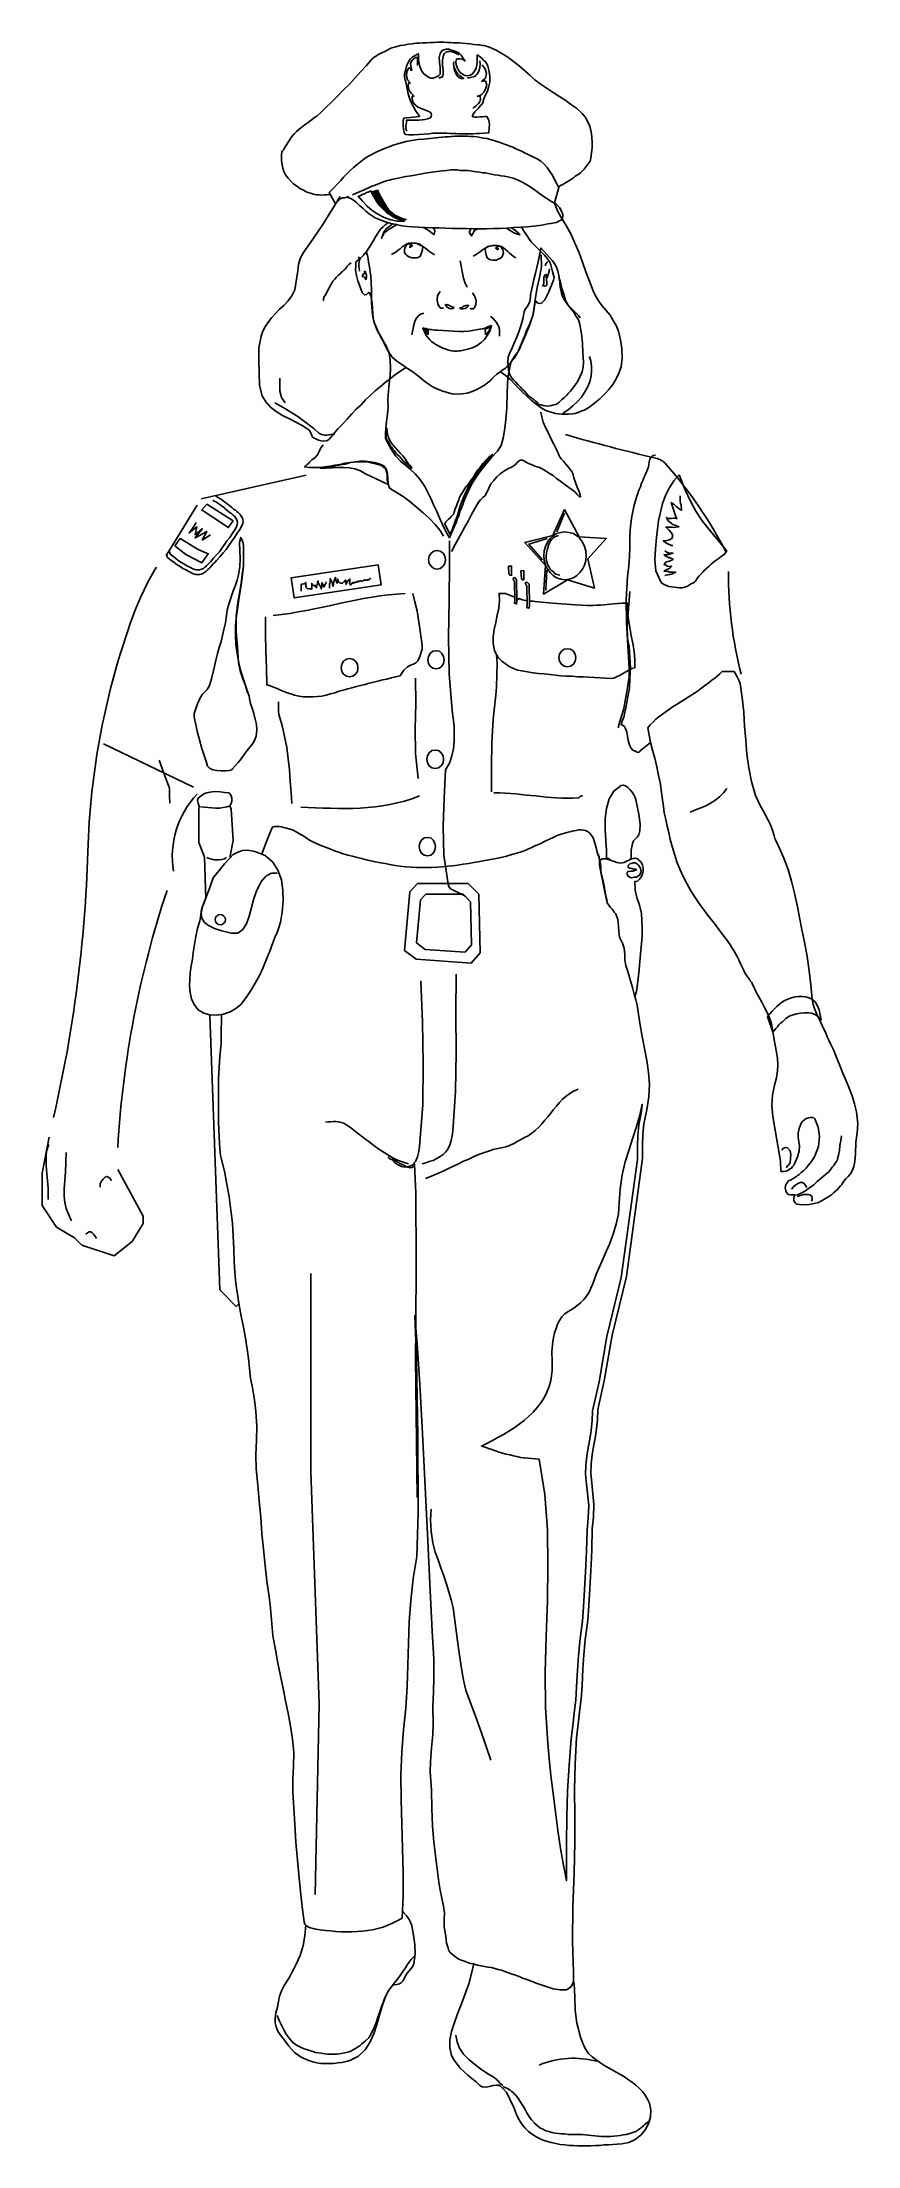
# Model space of a CAD drawing. Header units: millimetres. Extents: x -1576.71 to -1576.05, y 1846.75 to 1848.44.
import ezdxf

# ---------------------------------------------------------------- set-up
doc = ezdxf.new("R2010")
doc.units = ezdxf.units.MM
doc.header["$LTSCALE"] = 10
doc.layers.add('Humanos', color=2, linetype='Continuous')

msp = doc.modelspace()

# ---------------------------------------------------------------- linework, layer by layer
at = {"layer": 'Humanos'}
for p, q in [((-1576.5, 1848.0951), (-1576.5847, 1848.0761)), ((-1576.5881, 1848.0709), (-1576.6124, 1848.0312)), ((-1576.6637, 1847.8782), (-1576.5909, 1847.8432)), ((-1576.7132, 1847.5317), (-1576.7074, 1847.5608)), ((-1576.7132, 1847.5055), (-1576.7132, 1847.5317)), ((-1576.652, 1847.5346), (-1576.6317, 1847.4968)), ((-1576.7016, 1847.4881), (-1576.7132, 1847.5055)), ((-1576.687, 1847.4793), (-1576.7016, 1847.4881)), ((-1576.6317, 1847.491), (-1576.6404, 1847.4764)), ((-1576.6317, 1847.4968), (-1576.6317, 1847.491)), ((-1576.6812, 1847.4735), (-1576.687, 1847.4793)), ((-1576.655, 1847.4648), (-1576.6812, 1847.4735)), ((-1576.6404, 1847.4764), (-1576.655, 1847.4648))]:
    msp.add_line(p, q, dxfattribs=at)
for points in [[(-1576.4806, 1848.3218), (-1576.4809, 1848.3218), (-1576.4833, 1848.3216), (-1576.4855, 1848.3216), (-1576.4876, 1848.3214), (-1576.4898, 1848.3216), (-1576.492, 1848.3216), (-1576.4941, 1848.3221), (-1576.4965, 1848.3228), (-1576.4994, 1848.3238), (-1576.5023, 1848.3252), (-1576.5052, 1848.3267), (-1576.5076, 1848.3286), (-1576.5103, 1848.3305), (-1576.5124, 1848.3327), (-1576.5146, 1848.3351), (-1576.5168, 1848.3377), (-1576.5182, 1848.3404), (-1576.5189, 1848.343), (-1576.5194, 1848.3457), (-1576.5199, 1848.3491), (-1576.5199, 1848.3543), (-1576.5196, 1848.3558), (-1576.5192, 1848.3572), (-1576.5182, 1848.3582), (-1576.5175, 1848.3594), (-1576.516, 1848.3618), (-1576.5146, 1848.3642), (-1576.5129, 1848.3664), (-1576.5115, 1848.3686), (-1576.5098, 1848.3707), (-1576.5078, 1848.3726), (-1576.5057, 1848.3746), (-1576.5035, 1848.3763), (-1576.5009, 1848.3782), (-1576.4985, 1848.3799), (-1576.4961, 1848.3818), (-1576.4936, 1848.3837), (-1576.4912, 1848.3854), (-1576.4888, 1848.3876), (-1576.4867, 1848.3895), (-1576.4845, 1848.3917), (-1576.4794, 1848.3967), (-1576.4744, 1848.4015), (-1576.4698, 1848.4064), (-1576.4652, 1848.4109), (-1576.4607, 1848.4158), (-1576.4561, 1848.4208), (-1576.4515, 1848.4259), (-1576.4467, 1848.4314), (-1576.4455, 1848.4324), (-1576.4438, 1848.4336), (-1576.4416, 1848.4348), (-1576.439, 1848.4362), (-1576.4366, 1848.4374), (-1576.4342, 1848.4386), (-1576.4323, 1848.4396), (-1576.4308, 1848.4401), (-1576.4277, 1848.441), (-1576.4243, 1848.442), (-1576.4209, 1848.4425), (-1576.4178, 1848.4432), (-1576.4144, 1848.4434), (-1576.4115, 1848.4439), (-1576.4086, 1848.4439), (-1576.4062, 1848.4442), (-1576.4029, 1848.4444), (-1576.3997, 1848.4446), (-1576.3966, 1848.4446), (-1576.394, 1848.4449), (-1576.3913, 1848.4449), (-1576.3887, 1848.4449), (-1576.3863, 1848.4446), (-1576.3839, 1848.4446), (-1576.3815, 1848.4444), (-1576.379, 1848.4444), (-1576.3764, 1848.4442), (-1576.3738, 1848.4439), (-1576.3711, 1848.4437), (-1576.368, 1848.4434), (-1576.3648, 1848.443), (-1576.3615, 1848.4427), (-1576.3603, 1848.4427), (-1576.3591, 1848.4425), (-1576.3579, 1848.4422), (-1576.3564, 1848.442), (-1576.3552, 1848.4418), (-1576.354, 1848.4413), (-1576.3528, 1848.441), (-1576.3516, 1848.4405), (-1576.3468, 1848.4384), (-1576.342, 1848.4357), (-1576.3372, 1848.4326), (-1576.3326, 1848.4292), (-1576.3282, 1848.4256), (-1576.3239, 1848.4218), (-1576.3196, 1848.4182), (-1576.3155, 1848.4145), (-1576.3104, 1848.4107), (-1576.3056, 1848.4073), (-1576.3008, 1848.4042), (-1576.296, 1848.4011), (-1576.2914, 1848.3982), (-1576.2868, 1848.3948), (-1576.282, 1848.3914), (-1576.2774, 1848.3873), (-1576.2758, 1848.3854), (-1576.2741, 1848.3832), (-1576.2729, 1848.3808), (-1576.2717, 1848.3784), (-1576.2709, 1848.376), (-1576.2702, 1848.3734), (-1576.2697, 1848.3707), (-1576.2695, 1848.3681), (-1576.2693, 1848.364), (-1576.2693, 1848.3596), (-1576.2697, 1848.3556), (-1576.2702, 1848.3512), (-1576.2709, 1848.3488), (-1576.2724, 1848.3466), (-1576.2741, 1848.3445), (-1576.2758, 1848.3423), (-1576.2767, 1848.3411), (-1576.2777, 1848.3401), (-1576.2786, 1848.3392), (-1576.2798, 1848.3385), (-1576.2811, 1848.3377), (-1576.2823, 1848.337), (-1576.2832, 1848.3363), (-1576.2844, 1848.3353), (-1576.2859, 1848.3341), (-1576.2876, 1848.3332), (-1576.2895, 1848.332), (-1576.2912, 1848.331), (-1576.2928, 1848.33), (-1576.2948, 1848.3291), (-1576.2962, 1848.3281), (-1576.2962, 1848.3279)], [(-1576.4082, 1848.3849), (-1576.4099, 1848.3869), (-1576.4118, 1848.3895), (-1576.4135, 1848.3926), (-1576.4152, 1848.396), (-1576.4166, 1848.3996), (-1576.4178, 1848.4032), (-1576.4185, 1848.4068), (-1576.419, 1848.41), (-1576.4195, 1848.4126), (-1576.4202, 1848.4145), (-1576.4207, 1848.4165), (-1576.4207, 1848.4191), (-1576.42, 1848.4218), (-1576.419, 1848.4254), (-1576.4176, 1848.429), (-1576.4161, 1848.4312), (-1576.4144, 1848.4326), (-1576.4127, 1848.4338), (-1576.4108, 1848.4348), (-1576.4094, 1848.4355), (-1576.4094, 1848.4302), (-1576.4089, 1848.4275), (-1576.4084, 1848.4254), (-1576.4079, 1848.4237), (-1576.4072, 1848.4223), (-1576.4065, 1848.421), (-1576.4055, 1848.4198), (-1576.4041, 1848.4184), (-1576.4021, 1848.417), (-1576.4009, 1848.4162), (-1576.3995, 1848.4158), (-1576.3978, 1848.4158), (-1576.3961, 1848.4162), (-1576.3944, 1848.417), (-1576.393, 1848.4179), (-1576.392, 1848.4191), (-1576.3918, 1848.4208), (-1576.392, 1848.4247), (-1576.3925, 1848.4285), (-1576.3928, 1848.4324), (-1576.3918, 1848.4357), (-1576.3906, 1848.4377), (-1576.3889, 1848.4386), (-1576.387, 1848.4391), (-1576.3848, 1848.4391), (-1576.3827, 1848.4384), (-1576.3805, 1848.4377), (-1576.3783, 1848.4367), (-1576.3764, 1848.4357), (-1576.375, 1848.4343), (-1576.373, 1848.4314), (-1576.3718, 1848.4295), (-1576.3721, 1848.43), (-1576.3735, 1848.4309), (-1576.3757, 1848.4314), (-1576.3778, 1848.4314), (-1576.3788, 1848.4312), (-1576.3793, 1848.429), (-1576.379, 1848.4266), (-1576.3783, 1848.4244), (-1576.3771, 1848.4223), (-1576.3757, 1848.4203), (-1576.374, 1848.4189), (-1576.3721, 1848.4179), (-1576.3699, 1848.4177), (-1576.3675, 1848.4182), (-1576.3656, 1848.4196), (-1576.3641, 1848.4215), (-1576.3629, 1848.4239), (-1576.3624, 1848.4266), (-1576.362, 1848.4292), (-1576.362, 1848.4319), (-1576.362, 1848.4345), (-1576.3605, 1848.4336), (-1576.3593, 1848.4326), (-1576.3581, 1848.4316), (-1576.3569, 1848.4304), (-1576.3557, 1848.4292), (-1576.3547, 1848.428), (-1576.354, 1848.4268), (-1576.3535, 1848.4254), (-1576.3523, 1848.421), (-1576.3518, 1848.417), (-1576.3518, 1848.4126), (-1576.3528, 1848.4083), (-1576.3538, 1848.4052), (-1576.3552, 1848.4023), (-1576.3567, 1848.3991), (-1576.3576, 1848.396), (-1576.3581, 1848.3948), (-1576.3593, 1848.3936), (-1576.3608, 1848.3919), (-1576.3622, 1848.3902), (-1576.3639, 1848.3885), (-1576.3651, 1848.3869), (-1576.3658, 1848.3856), (-1576.3658, 1848.3847), (-1576.3651, 1848.3844), (-1576.3639, 1848.3842), (-1576.362, 1848.3842), (-1576.3598, 1848.3844), (-1576.3579, 1848.3844), (-1576.3559, 1848.3847), (-1576.3547, 1848.3847), (-1576.354, 1848.3844), (-1576.3526, 1848.3816), (-1576.3521, 1848.3787), (-1576.3523, 1848.3753), (-1576.3526, 1848.3717), (-1576.3564, 1848.3714), (-1576.3598, 1848.371), (-1576.3627, 1848.371), (-1576.3656, 1848.3707), (-1576.3682, 1848.3707), (-1576.3706, 1848.3707), (-1576.3728, 1848.3707), (-1576.375, 1848.3707), (-1576.3771, 1848.3707), (-1576.3793, 1848.371), (-1576.3817, 1848.371), (-1576.3841, 1848.371), (-1576.3867, 1848.3712), (-1576.3896, 1848.3712), (-1576.3928, 1848.3712), (-1576.3961, 1848.3712), (-1576.3978, 1848.3712), (-1576.4009, 1848.3707), (-1576.4048, 1848.3705), (-1576.4091, 1848.3702), (-1576.4135, 1848.37), (-1576.4171, 1848.37), (-1576.4197, 1848.3702), (-1576.4207, 1848.371), (-1576.4214, 1848.3743), (-1576.4217, 1848.3775), (-1576.4219, 1848.3806), (-1576.4214, 1848.3835), (-1576.4082, 1848.3849)], [(-1576.393, 1848.416), (-1576.3923, 1848.416), (-1576.3916, 1848.4162), (-1576.3911, 1848.4165), (-1576.3904, 1848.4165), (-1576.3899, 1848.4167), (-1576.3899, 1848.4174), (-1576.3899, 1848.4179), (-1576.3894, 1848.4182), (-1576.3896, 1848.4223), (-1576.3899, 1848.4263), (-1576.3899, 1848.4304), (-1576.3891, 1848.4343), (-1576.3884, 1848.4357), (-1576.3872, 1848.4367), (-1576.3855, 1848.4372), (-1576.3839, 1848.4372), (-1576.3819, 1848.4369), (-1576.38, 1848.4362), (-1576.3781, 1848.4355), (-1576.3766, 1848.4345)], [(-1576.4103, 1848.4261), (-1576.4103, 1848.4278), (-1576.4103, 1848.4292), (-1576.4103, 1848.4307), (-1576.4099, 1848.4324), (-1576.4118, 1848.4324), (-1576.4132, 1848.4314), (-1576.4144, 1848.4302), (-1576.4154, 1848.429), (-1576.4159, 1848.4275), (-1576.4156, 1848.4259), (-1576.4152, 1848.4239), (-1576.4147, 1848.4223), (-1576.4149, 1848.4223), (-1576.4152, 1848.4223), (-1576.4154, 1848.4223), (-1576.4156, 1848.4223), (-1576.4156, 1848.4232), (-1576.4161, 1848.4237), (-1576.4171, 1848.4239), (-1576.4176, 1848.4237), (-1576.4188, 1848.4208), (-1576.419, 1848.4174), (-1576.4183, 1848.4145), (-1576.4161, 1848.4119), (-1576.4166, 1848.4119), (-1576.4171, 1848.4119), (-1576.4173, 1848.4119), (-1576.4176, 1848.4119), (-1576.4178, 1848.4088), (-1576.4168, 1848.4059), (-1576.4152, 1848.4035), (-1576.413, 1848.4013), (-1576.4135, 1848.4013), (-1576.4139, 1848.4013), (-1576.4142, 1848.4013), (-1576.4144, 1848.4013), (-1576.4144, 1848.3984), (-1576.4137, 1848.396), (-1576.412, 1848.3943), (-1576.4101, 1848.3926), (-1576.4077, 1848.3914), (-1576.405, 1848.3905), (-1576.4024, 1848.3893), (-1576.4, 1848.3883), (-1576.3993, 1848.3873), (-1576.399, 1848.3859), (-1576.3993, 1848.3847), (-1576.3995, 1848.384), (-1576.4019, 1848.383), (-1576.4043, 1848.3825), (-1576.4067, 1848.382), (-1576.4091, 1848.3818), (-1576.4118, 1848.3818), (-1576.4142, 1848.3818), (-1576.4168, 1848.3818), (-1576.4192, 1848.3818), (-1576.4192, 1848.3796), (-1576.4195, 1848.3775), (-1576.4195, 1848.3751), (-1576.4188, 1848.3729)], [(-1576.381, 1848.4249), (-1576.3805, 1848.4232), (-1576.38, 1848.4215), (-1576.3793, 1848.4198), (-1576.3786, 1848.4184), (-1576.3776, 1848.4172), (-1576.3764, 1848.416), (-1576.375, 1848.4155), (-1576.373, 1848.4155), (-1576.3747, 1848.4167), (-1576.3764, 1848.4179), (-1576.3778, 1848.4196), (-1576.379, 1848.421), (-1576.38, 1848.423), (-1576.3807, 1848.4247), (-1576.3812, 1848.4268), (-1576.381, 1848.4288)], [(-1576.3598, 1848.4297), (-1576.3595, 1848.4271), (-1576.3598, 1848.4244), (-1576.3605, 1848.4218), (-1576.3617, 1848.4194), (-1576.3624, 1848.4186), (-1576.3632, 1848.4179), (-1576.3641, 1848.4172), (-1576.3653, 1848.4167), (-1576.3663, 1848.4165), (-1576.3675, 1848.4162), (-1576.3687, 1848.416), (-1576.3699, 1848.416)], [(-1576.3579, 1848.4266), (-1576.3557, 1848.4232), (-1576.3545, 1848.4194), (-1576.3552, 1848.4158), (-1576.3583, 1848.4133), (-1576.3574, 1848.4133), (-1576.3562, 1848.4136), (-1576.3555, 1848.4133), (-1576.355, 1848.4131), (-1576.3543, 1848.4102), (-1576.355, 1848.4076), (-1576.3564, 1848.4047), (-1576.3586, 1848.4025), (-1576.3593, 1848.402), (-1576.36, 1848.4018), (-1576.361, 1848.4015), (-1576.362, 1848.4013), (-1576.3612, 1848.4013), (-1576.3605, 1848.4013), (-1576.3598, 1848.4013), (-1576.3595, 1848.4008), (-1576.3593, 1848.3991), (-1576.3595, 1848.3977), (-1576.36, 1848.3965), (-1576.361, 1848.3953), (-1576.362, 1848.3941), (-1576.3632, 1848.3931), (-1576.3644, 1848.3922), (-1576.3656, 1848.3912)], [(-1576.2996, 1848.3151), (-1576.2984, 1848.3141), (-1576.2969, 1848.3127), (-1576.2955, 1848.3113), (-1576.2945, 1848.3093), (-1576.2936, 1848.3076), (-1576.2928, 1848.306), (-1576.2928, 1848.3043), (-1576.2931, 1848.3028), (-1576.2938, 1848.3016), (-1576.2948, 1848.3009), (-1576.296, 1848.3002), (-1576.2972, 1848.2997), (-1576.2984, 1848.2992), (-1576.2998, 1848.299), (-1576.301, 1848.2987), (-1576.3025, 1848.2985), (-1576.3049, 1848.298), (-1576.3073, 1848.2975), (-1576.3097, 1848.2971), (-1576.3119, 1848.2968), (-1576.3143, 1848.2966), (-1576.3167, 1848.2963), (-1576.3191, 1848.2961), (-1576.3215, 1848.2958), (-1576.327, 1848.2954), (-1576.3326, 1848.2951), (-1576.3381, 1848.2946), (-1576.3434, 1848.2944), (-1576.349, 1848.2944), (-1576.3545, 1848.2942), (-1576.36, 1848.2942), (-1576.3653, 1848.2942), (-1576.3709, 1848.2944), (-1576.3764, 1848.2944), (-1576.3819, 1848.2944), (-1576.3875, 1848.2946), (-1576.3928, 1848.2949), (-1576.3983, 1848.2949), (-1576.4038, 1848.2951), (-1576.4094, 1848.2954), (-1576.4139, 1848.2956), (-1576.4183, 1848.2961), (-1576.4229, 1848.2966), (-1576.4272, 1848.2975), (-1576.4318, 1848.2985), (-1576.4361, 1848.2997), (-1576.4404, 1848.3014), (-1576.4445, 1848.3031), (-1576.4467, 1848.3045), (-1576.4493, 1848.3062), (-1576.4518, 1848.3084), (-1576.4544, 1848.3108), (-1576.4571, 1848.3129), (-1576.4595, 1848.3153), (-1576.4619, 1848.3173), (-1576.464, 1848.3187), (-1576.4672, 1848.3197), (-1576.4691, 1848.3192), (-1576.4708, 1848.319), (-1576.4717, 1848.3187), (-1576.4727, 1848.3182), (-1576.4734, 1848.3178), (-1576.4741, 1848.317), (-1576.4751, 1848.3158), (-1576.4763, 1848.3144), (-1576.4816, 1848.3233), (-1576.4773, 1848.3276), (-1576.4749, 1848.3305), (-1576.4722, 1848.3332), (-1576.4698, 1848.3358), (-1576.4672, 1848.3385), (-1576.4645, 1848.3411), (-1576.4619, 1848.3435), (-1576.459, 1848.3459), (-1576.4561, 1848.3483), (-1576.4534, 1848.3503), (-1576.4508, 1848.3522), (-1576.4481, 1848.3536), (-1576.4453, 1848.3551), (-1576.4426, 1848.3565), (-1576.4397, 1848.3577), (-1576.4368, 1848.3589), (-1576.4339, 1848.3601), (-1576.4291, 1848.3618), (-1576.4243, 1848.3633), (-1576.4195, 1848.3645), (-1576.4147, 1848.3654), (-1576.4099, 1848.3661), (-1576.405, 1848.3666), (-1576.4002, 1848.3671), (-1576.3956, 1848.3676), (-1576.393, 1848.3678), (-1576.3904, 1848.3681), (-1576.3879, 1848.3683), (-1576.3853, 1848.3683), (-1576.3827, 1848.3686), (-1576.38, 1848.3688), (-1576.3776, 1848.3688), (-1576.375, 1848.3688), (-1576.3723, 1848.3688), (-1576.3699, 1848.3688), (-1576.3673, 1848.3686), (-1576.3646, 1848.3686), (-1576.362, 1848.3683), (-1576.3595, 1848.3678), (-1576.3569, 1848.3673), (-1576.3543, 1848.3669), (-1576.3514, 1848.3661), (-1576.3487, 1848.3654), (-1576.3461, 1848.3647), (-1576.3434, 1848.3637), (-1576.3408, 1848.3628), (-1576.3384, 1848.3618), (-1576.3357, 1848.3608), (-1576.3333, 1848.3599), (-1576.3309, 1848.3587), (-1576.3282, 1848.3577), (-1576.3258, 1848.3565), (-1576.3234, 1848.3553), (-1576.321, 1848.3541), (-1576.3186, 1848.3529), (-1576.316, 1848.3517), (-1576.3136, 1848.3505), (-1576.3107, 1848.3486), (-1576.308, 1848.3462), (-1576.3056, 1848.3435), (-1576.3034, 1848.3404), (-1576.3013, 1848.3373), (-1576.2996, 1848.3339), (-1576.2977, 1848.3305), (-1576.296, 1848.3274), (-1576.2996, 1848.3151)], [(-1576.4626, 1848.3216), (-1576.4583, 1848.3235), (-1576.4532, 1848.3257), (-1576.4481, 1848.3279), (-1576.4431, 1848.33), (-1576.4385, 1848.3317), (-1576.4351, 1848.3329), (-1576.433, 1848.3334), (-1576.4301, 1848.3341), (-1576.427, 1848.3348), (-1576.4233, 1848.3356), (-1576.4195, 1848.3363), (-1576.4154, 1848.337), (-1576.4111, 1848.3377), (-1576.4067, 1848.3385), (-1576.4024, 1848.3392), (-1576.3983, 1848.3399), (-1576.3942, 1848.3404), (-1576.3901, 1848.3409), (-1576.3865, 1848.3411), (-1576.3834, 1848.3416), (-1576.3805, 1848.3416), (-1576.3783, 1848.3416), (-1576.3754, 1848.3413), (-1576.3728, 1848.3413), (-1576.3699, 1848.3411), (-1576.3675, 1848.3409), (-1576.3648, 1848.3404), (-1576.3624, 1848.3401), (-1576.36, 1848.3399), (-1576.3576, 1848.3394), (-1576.3552, 1848.3392), (-1576.3528, 1848.3387), (-1576.3504, 1848.3382), (-1576.348, 1848.3377), (-1576.3453, 1848.3375), (-1576.3427, 1848.337), (-1576.34, 1848.3365), (-1576.3374, 1848.3361), (-1576.3331, 1848.3351), (-1576.329, 1848.3334), (-1576.3251, 1848.3315), (-1576.3213, 1848.3293), (-1576.3176, 1848.3269), (-1576.314, 1848.3243), (-1576.3104, 1848.3216), (-1576.3066, 1848.319), (-1576.3051, 1848.318), (-1576.3032, 1848.3168), (-1576.3013, 1848.3156), (-1576.2996, 1848.3151)], [(-1576.5377, 1848.1677), (-1576.538, 1848.1779), (-1576.5384, 1848.1877), (-1576.5382, 1848.1979), (-1576.5365, 1848.2075), (-1576.5351, 1848.2116), (-1576.5329, 1848.2154), (-1576.5305, 1848.219), (-1576.5278, 1848.2226), (-1576.5247, 1848.2258), (-1576.5216, 1848.2291), (-1576.5182, 1848.2323), (-1576.5148, 1848.2356), (-1576.5115, 1848.24), (-1576.5093, 1848.2448), (-1576.5083, 1848.2499), (-1576.5076, 1848.2552), (-1576.5069, 1848.2602), (-1576.5062, 1848.2655), (-1576.5047, 1848.2706), (-1576.5021, 1848.2751), (-1576.4965, 1848.2831), (-1576.4912, 1848.2908), (-1576.4862, 1848.2985), (-1576.4814, 1848.306), (-1576.477, 1848.3132), (-1576.4727, 1848.3202)], [(-1576.4672, 1848.3197), (-1576.4657, 1848.3202)], [(-1576.4522, 1848.3226), (-1576.4522, 1848.3226), (-1576.4522, 1848.3226), (-1576.4525, 1848.3226), (-1576.4525, 1848.3226), (-1576.4522, 1848.3228), (-1576.4515, 1848.3233), (-1576.4501, 1848.3238), (-1576.4477, 1848.3247), (-1576.4472, 1848.3233), (-1576.4462, 1848.3214), (-1576.445, 1848.3194), (-1576.4443, 1848.3182), (-1576.4431, 1848.3163), (-1576.4416, 1848.3141), (-1576.44, 1848.3125), (-1576.4383, 1848.3105), (-1576.4366, 1848.3088), (-1576.4347, 1848.3074), (-1576.4327, 1848.306), (-1576.4306, 1848.3045), (-1576.4296, 1848.3038), (-1576.4284, 1848.3031), (-1576.4272, 1848.3026), (-1576.4258, 1848.3021), (-1576.4245, 1848.3014), (-1576.4231, 1848.3009), (-1576.4219, 1848.3007), (-1576.4207, 1848.3002), (-1576.4265, 1848.3004), (-1576.4318, 1848.3014), (-1576.4371, 1848.3033), (-1576.4421, 1848.306), (-1576.4467, 1848.3088), (-1576.4508, 1848.3125), (-1576.4546, 1848.3163), (-1576.458, 1848.3204), (-1576.4571, 1848.3206), (-1576.4551, 1848.3216), (-1576.4532, 1848.3223), (-1576.4522, 1848.3226)], [(-1576.4477, 1848.3247), (-1576.4474, 1848.3238), (-1576.4467, 1848.3223), (-1576.4457, 1848.3204), (-1576.4445, 1848.3182), (-1576.4433, 1848.3163), (-1576.4419, 1848.3144), (-1576.4404, 1848.3125), (-1576.4388, 1848.3108), (-1576.4368, 1848.3088), (-1576.4351, 1848.3074), (-1576.433, 1848.306), (-1576.431, 1848.3045), (-1576.4298, 1848.3038), (-1576.4289, 1848.3033), (-1576.4277, 1848.3028), (-1576.4265, 1848.3023), (-1576.4255, 1848.3019), (-1576.4243, 1848.3016), (-1576.4231, 1848.3011), (-1576.4219, 1848.3009)], [(-1576.4462, 1848.3245), (-1576.446, 1848.3231), (-1576.4453, 1848.3214), (-1576.4445, 1848.3197), (-1576.4438, 1848.3185), (-1576.4426, 1848.3166), (-1576.4412, 1848.3146), (-1576.4397, 1848.3127), (-1576.438, 1848.311), (-1576.4363, 1848.3091), (-1576.4344, 1848.3076), (-1576.4325, 1848.3062), (-1576.4306, 1848.3048), (-1576.4294, 1848.304), (-1576.4284, 1848.3036), (-1576.4272, 1848.3028), (-1576.426, 1848.3026), (-1576.425, 1848.3021), (-1576.4238, 1848.3016), (-1576.4226, 1848.3014), (-1576.4214, 1848.3009)], [(-1576.4455, 1848.3247), (-1576.4453, 1848.3233), (-1576.4445, 1848.3216), (-1576.4436, 1848.3199), (-1576.4431, 1848.3187), (-1576.4419, 1848.3168), (-1576.4404, 1848.3149), (-1576.439, 1848.3129), (-1576.4373, 1848.311), (-1576.4359, 1848.3093), (-1576.4339, 1848.3076), (-1576.432, 1848.3062), (-1576.4301, 1848.3048), (-1576.4291, 1848.304), (-1576.4279, 1848.3036), (-1576.427, 1848.3031), (-1576.4258, 1848.3026), (-1576.4245, 1848.3021), (-1576.4233, 1848.3019), (-1576.4221, 1848.3014), (-1576.4209, 1848.3011)], [(-1576.4445, 1848.325), (-1576.4443, 1848.3235), (-1576.4436, 1848.3218), (-1576.4428, 1848.3202), (-1576.4421, 1848.319), (-1576.4409, 1848.317), (-1576.4397, 1848.3151), (-1576.4383, 1848.3132), (-1576.4368, 1848.3113), (-1576.4351, 1848.3093), (-1576.4335, 1848.3076), (-1576.4315, 1848.3062), (-1576.4296, 1848.3048), (-1576.4286, 1848.3043), (-1576.4274, 1848.3036), (-1576.4265, 1848.3031), (-1576.4253, 1848.3026), (-1576.4243, 1848.3023), (-1576.4231, 1848.3019), (-1576.4219, 1848.3016), (-1576.4207, 1848.3011)], [(-1576.4438, 1848.3252), (-1576.4436, 1848.3238), (-1576.4428, 1848.3221), (-1576.4419, 1848.3204), (-1576.4414, 1848.3192), (-1576.4402, 1848.3173), (-1576.4388, 1848.3151), (-1576.4375, 1848.3132), (-1576.4361, 1848.3115), (-1576.4347, 1848.3096), (-1576.433, 1848.3079), (-1576.4313, 1848.3064), (-1576.4294, 1848.305), (-1576.4282, 1848.3043), (-1576.4272, 1848.3038), (-1576.426, 1848.3033), (-1576.4248, 1848.3028), (-1576.4238, 1848.3023), (-1576.4226, 1848.3019), (-1576.4214, 1848.3016), (-1576.4202, 1848.3014)], [(-1576.4428, 1848.3255), (-1576.4426, 1848.324), (-1576.4419, 1848.3223), (-1576.4412, 1848.3206), (-1576.4404, 1848.3194), (-1576.4392, 1848.3175), (-1576.438, 1848.3153), (-1576.4368, 1848.3134), (-1576.4356, 1848.3115), (-1576.4342, 1848.3098), (-1576.4325, 1848.3081), (-1576.4308, 1848.3064), (-1576.4289, 1848.305), (-1576.4277, 1848.3045), (-1576.4267, 1848.3038), (-1576.4255, 1848.3033), (-1576.4243, 1848.3028), (-1576.4233, 1848.3026), (-1576.4221, 1848.3021), (-1576.4209, 1848.3019), (-1576.4197, 1848.3014)], [(-1576.4421, 1848.3257), (-1576.4419, 1848.3243), (-1576.4412, 1848.3226), (-1576.4404, 1848.3209), (-1576.4397, 1848.3197), (-1576.4385, 1848.3178), (-1576.4373, 1848.3156), (-1576.4361, 1848.3137), (-1576.4349, 1848.3117), (-1576.4337, 1848.3098), (-1576.432, 1848.3081), (-1576.4303, 1848.3067), (-1576.4284, 1848.3052), (-1576.4272, 1848.3045), (-1576.4262, 1848.304), (-1576.425, 1848.3036), (-1576.4238, 1848.3031), (-1576.4229, 1848.3026), (-1576.4217, 1848.3021), (-1576.4205, 1848.3019), (-1576.4192, 1848.3016)], [(-1576.2997, 1848.3151), (-1576.2996, 1848.3149), (-1576.2974, 1848.3091), (-1576.2945, 1848.3038), (-1576.2902, 1848.2968), (-1576.2863, 1848.2896), (-1576.283, 1848.2821), (-1576.2798, 1848.2747), (-1576.277, 1848.2672), (-1576.2743, 1848.2595), (-1576.2714, 1848.2518), (-1576.2685, 1848.2441), (-1576.2666, 1848.24), (-1576.264, 1848.2359), (-1576.2611, 1848.232), (-1576.2579, 1848.2282), (-1576.2548, 1848.2243), (-1576.2522, 1848.2202), (-1576.2498, 1848.2161), (-1576.2481, 1848.2116), (-1576.2464, 1848.2046), (-1576.2452, 1848.1971), (-1576.2449, 1848.1897), (-1576.2459, 1848.1827), (-1576.2476, 1848.1776), (-1576.2498, 1848.173), (-1576.2526, 1848.1685), (-1576.2558, 1848.1644), (-1576.2594, 1848.1605), (-1576.263, 1848.1569), (-1576.2671, 1848.1535), (-1576.2712, 1848.1504), (-1576.2733, 1848.149), (-1576.2758, 1848.1478), (-1576.2782, 1848.1468), (-1576.2806, 1848.1458), (-1576.283, 1848.1451), (-1576.2856, 1848.1446), (-1576.2883, 1848.1444), (-1576.2909, 1848.1444), (-1576.2936, 1848.1444), (-1576.2962, 1848.1446), (-1576.2989, 1848.1451), (-1576.3015, 1848.1458), (-1576.3042, 1848.1466), (-1576.3066, 1848.1475), (-1576.309, 1848.1487), (-1576.3111, 1848.1502), (-1576.3148, 1848.1528), (-1576.3184, 1848.1557), (-1576.3217, 1848.1588), (-1576.3251, 1848.162), (-1576.3285, 1848.1653), (-1576.3316, 1848.1687), (-1576.335, 1848.1721), (-1576.3384, 1848.1752), (-1576.3415, 1848.1776), (-1576.3434, 1848.1787)], [(-1576.3263, 1848.2954), (-1576.3246, 1848.2927), (-1576.3222, 1848.2893), (-1576.3198, 1848.2855), (-1576.3184, 1848.2836), (-1576.316, 1848.2812), (-1576.3133, 1848.2785), (-1576.3104, 1848.2756), (-1576.3078, 1848.2727), (-1576.3054, 1848.2698), (-1576.3034, 1848.2672), (-1576.3025, 1848.265), (-1576.3013, 1848.2597), (-1576.3003, 1848.2568), (-1576.2998, 1848.2549), (-1576.3003, 1848.2527), (-1576.3044, 1848.2426), (-1576.3075, 1848.2369), (-1576.3102, 1848.2342), (-1576.3121, 1848.2337), (-1576.3136, 1848.2344), (-1576.3145, 1848.2356), (-1576.315, 1848.2361), (-1576.3152, 1848.2352), (-1576.316, 1848.2299), (-1576.3169, 1848.2248), (-1576.3184, 1848.2202), (-1576.3201, 1848.2154), (-1576.322, 1848.2109), (-1576.3239, 1848.2063), (-1576.3261, 1848.2015), (-1576.3282, 1848.1964), (-1576.3295, 1848.1942), (-1576.3316, 1848.1916), (-1576.3335, 1848.1887), (-1576.335, 1848.1861), (-1576.3372, 1848.174), (-1576.3379, 1848.1617), (-1576.3381, 1848.1492), (-1576.3393, 1848.1374), (-1576.34, 1848.1314), (-1576.341, 1848.1251), (-1576.3427, 1848.1191), (-1576.3456, 1848.1145), (-1576.3504, 1848.1095), (-1576.355, 1848.1042), (-1576.3591, 1848.0989), (-1576.3629, 1848.0936), (-1576.3663, 1848.0881), (-1576.3694, 1848.082), (-1576.3721, 1848.076), (-1576.3745, 1848.0695), (-1576.3757, 1848.0664), (-1576.3766, 1848.0633), (-1576.3778, 1848.0601), (-1576.379, 1848.057), (-1576.3803, 1848.0539), (-1576.3817, 1848.051), (-1576.3829, 1848.0478), (-1576.3843, 1848.0447), (-1576.3875, 1848.0503), (-1576.3901, 1848.0555), (-1576.3925, 1848.0608), (-1576.3947, 1848.0659), (-1576.3969, 1848.0707), (-1576.3993, 1848.0758), (-1576.4017, 1848.0808), (-1576.4043, 1848.0861), (-1576.4082, 1848.0919), (-1576.412, 1848.0962), (-1576.4159, 1848.0999), (-1576.4197, 1848.103), (-1576.4238, 1848.1066), (-1576.4279, 1848.1109), (-1576.4318, 1848.1167), (-1576.4359, 1848.1247), (-1576.4361, 1848.1292), (-1576.4354, 1848.1365), (-1576.4344, 1848.1444), (-1576.4339, 1848.1502), (-1576.4342, 1848.1567), (-1576.4337, 1848.1629), (-1576.433, 1848.1692), (-1576.4323, 1848.1755), (-1576.432, 1848.1817), (-1576.4323, 1848.1877), (-1576.4332, 1848.1938), (-1576.4356, 1848.1995), (-1576.4371, 1848.2022), (-1576.4385, 1848.2048), (-1576.4402, 1848.2077), (-1576.4419, 1848.2106), (-1576.4433, 1848.2137), (-1576.4445, 1848.2164), (-1576.4455, 1848.2193), (-1576.446, 1848.2217), (-1576.4469, 1848.234), (-1576.4479, 1848.2402), (-1576.4491, 1848.2426), (-1576.4501, 1848.2424), (-1576.4515, 1848.2412), (-1576.453, 1848.2407), (-1576.4549, 1848.2426), (-1576.4571, 1848.2486), (-1576.4583, 1848.252), (-1576.4595, 1848.2564), (-1576.4602, 1848.2607), (-1576.4599, 1848.2643), (-1576.4599, 1848.2674)], [(-1576.4599, 1848.2674), (-1576.4563, 1848.2703), (-1576.4534, 1848.2732), (-1576.451, 1848.2761), (-1576.4491, 1848.279), (-1576.4472, 1848.2819), (-1576.4457, 1848.2848), (-1576.444, 1848.2877), (-1576.4421, 1848.2906), (-1576.44, 1848.2937), (-1576.438, 1848.2958), (-1576.4363, 1848.2973), (-1576.4347, 1848.2985), (-1576.4339, 1848.2991)], [(-1576.4265, 1848.2975), (-1576.4277, 1848.2971), (-1576.4318, 1848.2946), (-1576.433, 1848.2937), (-1576.4342, 1848.293), (-1576.4354, 1848.292), (-1576.4363, 1848.2913), (-1576.4373, 1848.2903), (-1576.438, 1848.2891), (-1576.4388, 1848.2879), (-1576.4392, 1848.2862), (-1576.4383, 1848.2893), (-1576.4371, 1848.292), (-1576.4354, 1848.2942), (-1576.4332, 1848.2961), (-1576.431, 1848.2975), (-1576.4301, 1848.298), (-1576.4301, 1848.2983)], [(-1576.3976, 1848.2949), (-1576.3973, 1848.2946), (-1576.3966, 1848.2934), (-1576.3961, 1848.2922), (-1576.3964, 1848.2908), (-1576.3971, 1848.2893), (-1576.3973, 1848.2896), (-1576.3976, 1848.2898), (-1576.3978, 1848.2901), (-1576.3981, 1848.2903), (-1576.4017, 1848.293), (-1576.4053, 1848.2951), (-1576.4053, 1848.2951)], [(-1576.362, 1848.2942), (-1576.3632, 1848.2934), (-1576.3644, 1848.2925), (-1576.3651, 1848.291), (-1576.3658, 1848.2898), (-1576.3665, 1848.2884), (-1576.3685, 1848.2915), (-1576.3668, 1848.2944), (-1576.3668, 1848.2942)], [(-1576.3345, 1848.2951), (-1576.3343, 1848.2949), (-1576.3319, 1848.2932), (-1576.3295, 1848.2913), (-1576.3275, 1848.2893), (-1576.3297, 1848.2898), (-1576.3316, 1848.2906), (-1576.3333, 1848.2915), (-1576.3352, 1848.2925), (-1576.3369, 1848.2937), (-1576.3384, 1848.2946), (-1576.3384, 1848.2946)], [(-1576.4638, 1848.2667), (-1576.4657, 1848.2653), (-1576.4672, 1848.2638), (-1576.4679, 1848.2626), (-1576.4684, 1848.2619), (-1576.4696, 1848.2607), (-1576.4708, 1848.2597), (-1576.4717, 1848.2588), (-1576.4727, 1848.2578), (-1576.4739, 1848.2568), (-1576.4749, 1848.2559), (-1576.4758, 1848.2547), (-1576.477, 1848.2535), (-1576.4785, 1848.2518), (-1576.4794, 1848.2501), (-1576.4806, 1848.2482), (-1576.4816, 1848.2465), (-1576.4826, 1848.2446), (-1576.4835, 1848.2426), (-1576.4845, 1848.2409), (-1576.4857, 1848.239), (-1576.4859, 1848.2383), (-1576.4862, 1848.2376), (-1576.4862, 1848.2366), (-1576.4864, 1848.2359)], [(-1576.4566, 1848.2691), (-1576.4568, 1848.2696), (-1576.4571, 1848.2701), (-1576.4573, 1848.2706), (-1576.4575, 1848.271), (-1576.4575, 1848.271), (-1576.4578, 1848.271), (-1576.458, 1848.271), (-1576.458, 1848.271)], [(-1576.4571, 1848.2689), (-1576.4575, 1848.2662), (-1576.4575, 1848.2641), (-1576.4573, 1848.2621), (-1576.4571, 1848.26)], [(-1576.4513, 1848.2751), (-1576.4506, 1848.2725), (-1576.4501, 1848.2698), (-1576.4498, 1848.2672), (-1576.4493, 1848.2648), (-1576.4479, 1848.2559), (-1576.4474, 1848.245), (-1576.4472, 1848.2342), (-1576.4465, 1848.2246), (-1576.4457, 1848.2205), (-1576.445, 1848.2178), (-1576.4438, 1848.2154), (-1576.4421, 1848.2116), (-1576.4412, 1848.2096), (-1576.44, 1848.2072), (-1576.4388, 1848.2048), (-1576.4375, 1848.2024), (-1576.4363, 1848.2), (-1576.4351, 1848.1981), (-1576.4344, 1848.1962), (-1576.4337, 1848.195), (-1576.4323, 1848.1928), (-1576.4306, 1848.1906), (-1576.4284, 1848.1887), (-1576.426, 1848.1868), (-1576.4236, 1848.1851), (-1576.4212, 1848.1834), (-1576.4188, 1848.1817), (-1576.4164, 1848.1803), (-1576.413, 1848.1779), (-1576.4101, 1848.1757), (-1576.4077, 1848.1738), (-1576.4055, 1848.1718), (-1576.4034, 1848.1702), (-1576.4009, 1848.1685), (-1576.3983, 1848.1668), (-1576.3952, 1848.1653), (-1576.3906, 1848.1634), (-1576.3863, 1848.162), (-1576.3822, 1848.161), (-1576.3783, 1848.1605), (-1576.3742, 1848.1608), (-1576.3701, 1848.1615), (-1576.366, 1848.1627), (-1576.3617, 1848.1646), (-1576.3579, 1848.1668), (-1576.3552, 1848.1685), (-1576.3535, 1848.1699), (-1576.3518, 1848.1711), (-1576.3504, 1848.1726), (-1576.3487, 1848.1745), (-1576.3461, 1848.1767), (-1576.3422, 1848.1796), (-1576.3393, 1848.1817), (-1576.3369, 1848.1841), (-1576.3345, 1848.1868), (-1576.3323, 1848.1894), (-1576.3304, 1848.1926), (-1576.3287, 1848.1959), (-1576.327, 1848.1995), (-1576.3254, 1848.2034), (-1576.3251, 1848.2046), (-1576.3242, 1848.2065), (-1576.3234, 1848.2084), (-1576.3229, 1848.2099), (-1576.3213, 1848.2135), (-1576.3198, 1848.2166), (-1576.3186, 1848.2198), (-1576.3176, 1848.2226), (-1576.3169, 1848.2258), (-1576.3162, 1848.2291), (-1576.3157, 1848.2328), (-1576.3152, 1848.2369), (-1576.3136, 1848.2467), (-1576.3116, 1848.2549), (-1576.3102, 1848.2633), (-1576.3104, 1848.273)], [(-1576.4313, 1848.2734), (-1576.4294, 1848.2744), (-1576.4274, 1848.2754), (-1576.4258, 1848.2768), (-1576.4241, 1848.278), (-1576.4226, 1848.2795), (-1576.4209, 1848.2807), (-1576.419, 1848.2816), (-1576.4171, 1848.2824), (-1576.4139, 1848.2826), (-1576.4113, 1848.2824), (-1576.4086, 1848.2812), (-1576.406, 1848.2799), (-1576.4036, 1848.2783), (-1576.4012, 1848.2763), (-1576.3988, 1848.2747), (-1576.3964, 1848.2732)], [(-1576.4173, 1848.2819), (-1576.418, 1848.2816), (-1576.4185, 1848.2814), (-1576.4188, 1848.2812), (-1576.419, 1848.2809), (-1576.4202, 1848.2792), (-1576.4207, 1848.2773), (-1576.4207, 1848.2751), (-1576.4197, 1848.2734), (-1576.4188, 1848.2725), (-1576.4176, 1848.2718), (-1576.4164, 1848.2713), (-1576.4149, 1848.2708), (-1576.4137, 1848.2706), (-1576.4123, 1848.2706), (-1576.4108, 1848.2708), (-1576.4096, 1848.271), (-1576.4079, 1848.2722), (-1576.407, 1848.2747), (-1576.4062, 1848.2771), (-1576.406, 1848.2797), (-1576.407, 1848.2807), (-1576.4079, 1848.2814), (-1576.4091, 1848.2819), (-1576.4103, 1848.2821), (-1576.4115, 1848.2824), (-1576.4127, 1848.2824), (-1576.4142, 1848.2824), (-1576.4156, 1848.2821), (-1576.4173, 1848.2819)], [(-1576.4154, 1848.2809), (-1576.4159, 1848.2807), (-1576.4161, 1848.2802), (-1576.4164, 1848.2797), (-1576.4164, 1848.2792), (-1576.4164, 1848.2792), (-1576.4161, 1848.2792), (-1576.4159, 1848.2792), (-1576.4156, 1848.2792), (-1576.4154, 1848.2795), (-1576.4152, 1848.2797), (-1576.4149, 1848.2802), (-1576.4144, 1848.2802), (-1576.4144, 1848.2802), (-1576.4144, 1848.2804), (-1576.4144, 1848.2804), (-1576.4144, 1848.2807), (-1576.4147, 1848.2807), (-1576.4149, 1848.2809), (-1576.4152, 1848.2809), (-1576.4154, 1848.2809)], [(-1576.3757, 1848.2682), (-1576.3747, 1848.2626), (-1576.374, 1848.2583), (-1576.373, 1848.2542), (-1576.3718, 1848.2499), (-1576.3713, 1848.2494), (-1576.3709, 1848.2486), (-1576.3704, 1848.2479), (-1576.3704, 1848.247)], [(-1576.3307, 1848.2708), (-1576.3326, 1848.2718), (-1576.3343, 1848.273), (-1576.336, 1848.2744), (-1576.3374, 1848.2759), (-1576.3391, 1848.2773), (-1576.3405, 1848.2785), (-1576.3425, 1848.2797), (-1576.3444, 1848.2804), (-1576.3475, 1848.2809), (-1576.3502, 1848.2804), (-1576.353, 1848.2797), (-1576.3555, 1848.2785), (-1576.3579, 1848.2768), (-1576.3605, 1848.2751), (-1576.3629, 1848.2734), (-1576.3653, 1848.272)], [(-1576.3439, 1848.2799), (-1576.3434, 1848.2797), (-1576.3429, 1848.2795), (-1576.3427, 1848.279), (-1576.3425, 1848.2787), (-1576.3413, 1848.2771), (-1576.3408, 1848.2751), (-1576.3413, 1848.273), (-1576.3422, 1848.2713), (-1576.3432, 1848.2703), (-1576.3444, 1848.2698), (-1576.3456, 1848.2694), (-1576.3468, 1848.2689), (-1576.3482, 1848.2689), (-1576.3497, 1848.2689), (-1576.3509, 1848.2691), (-1576.3521, 1848.2694), (-1576.354, 1848.2708), (-1576.3547, 1848.2732), (-1576.3552, 1848.2756), (-1576.3555, 1848.2783), (-1576.3545, 1848.279), (-1576.3533, 1848.2797), (-1576.3521, 1848.2802), (-1576.3509, 1848.2804), (-1576.3497, 1848.2807), (-1576.3485, 1848.2807), (-1576.347, 1848.2804), (-1576.3456, 1848.2802), (-1576.3439, 1848.2799)], [(-1576.3461, 1848.279), (-1576.3456, 1848.2787), (-1576.3451, 1848.2783), (-1576.3451, 1848.2778), (-1576.3451, 1848.2773), (-1576.3451, 1848.2773), (-1576.3453, 1848.2773), (-1576.3456, 1848.2773), (-1576.3458, 1848.2773), (-1576.3461, 1848.2775), (-1576.3463, 1848.2778), (-1576.3465, 1848.2783), (-1576.347, 1848.2783), (-1576.347, 1848.2785), (-1576.347, 1848.2785), (-1576.347, 1848.2785), (-1576.347, 1848.2787), (-1576.3468, 1848.2787), (-1576.3465, 1848.279), (-1576.3463, 1848.279), (-1576.3461, 1848.279)], [(-1576.3015, 1848.2684), (-1576.2996, 1848.266), (-1576.2979, 1848.2631), (-1576.2969, 1848.26), (-1576.2962, 1848.2568), (-1576.2957, 1848.2535), (-1576.2953, 1848.2501), (-1576.295, 1848.2467), (-1576.2943, 1848.2434), (-1576.2931, 1848.2395), (-1576.2912, 1848.2361), (-1576.289, 1848.233), (-1576.2866, 1848.2301), (-1576.2844, 1848.227), (-1576.2823, 1848.2239), (-1576.2803, 1848.2205), (-1576.2791, 1848.2169), (-1576.2777, 1848.2092), (-1576.277, 1848.2017), (-1576.2767, 1848.194), (-1576.2762, 1848.1863), (-1576.2765, 1848.1827), (-1576.2774, 1848.1786), (-1576.2791, 1848.1745), (-1576.2808, 1848.1711), (-1576.2832, 1848.1677), (-1576.2851, 1848.1651), (-1576.2868, 1848.1629), (-1576.2885, 1848.1612), (-1576.29, 1848.1596), (-1576.2916, 1848.1579), (-1576.2936, 1848.1562), (-1576.296, 1848.154), (-1576.2972, 1848.1531), (-1576.2986, 1848.1523), (-1576.3003, 1848.1519), (-1576.302, 1848.1514), (-1576.3037, 1848.1511), (-1576.3054, 1848.1509), (-1576.3071, 1848.1511), (-1576.3087, 1848.1514), (-1576.3104, 1848.1519), (-1576.3116, 1848.1521), (-1576.3124, 1848.1526), (-1576.3128, 1848.1531), (-1576.3136, 1848.1535), (-1576.314, 1848.1543), (-1576.315, 1848.155), (-1576.3164, 1848.1562), (-1576.3186, 1848.1579), (-1576.3205, 1848.1593), (-1576.3222, 1848.1612), (-1576.3239, 1848.1629), (-1576.3256, 1848.1646), (-1576.3273, 1848.1665), (-1576.329, 1848.1682), (-1576.3307, 1848.1702), (-1576.3326, 1848.1721), (-1576.3343, 1848.174), (-1576.3357, 1848.1762), (-1576.3364, 1848.1786), (-1576.3369, 1848.1827), (-1576.3372, 1848.1865), (-1576.3369, 1848.1904), (-1576.3357, 1848.194), (-1576.3338, 1848.1981), (-1576.3321, 1848.2019), (-1576.3304, 1848.206), (-1576.3287, 1848.2101), (-1576.3273, 1848.2142), (-1576.3261, 1848.2186), (-1576.3249, 1848.2226), (-1576.3242, 1848.227), (-1576.3232, 1848.2291), (-1576.3217, 1848.2311), (-1576.3205, 1848.233), (-1576.3196, 1848.2354), (-1576.3193, 1848.2373), (-1576.3191, 1848.2393), (-1576.3189, 1848.2412), (-1576.3184, 1848.2431), (-1576.3174, 1848.2482), (-1576.3162, 1848.2532), (-1576.315, 1848.2583), (-1576.3138, 1848.2629), (-1576.3128, 1848.2674), (-1576.3119, 1848.2715), (-1576.3111, 1848.2754), (-1576.3107, 1848.2787), (-1576.3015, 1848.2684)], [(-1576.3068, 1848.2643), (-1576.3068, 1848.2653), (-1576.3063, 1848.2662), (-1576.3058, 1848.2669), (-1576.3051, 1848.2677)], [(-1576.4544, 1848.2556), (-1576.4534, 1848.2556), (-1576.453, 1848.2552), (-1576.4525, 1848.2542), (-1576.4522, 1848.2532), (-1576.4522, 1848.2532), (-1576.452, 1848.2532), (-1576.4518, 1848.2532), (-1576.4518, 1848.2532), (-1576.4515, 1848.2549), (-1576.4515, 1848.2566), (-1576.4518, 1848.258), (-1576.4522, 1848.2597), (-1576.4522, 1848.2597), (-1576.4525, 1848.2597), (-1576.4527, 1848.2597), (-1576.453, 1848.2597), (-1576.453, 1848.2592), (-1576.453, 1848.2585), (-1576.453, 1848.258), (-1576.4532, 1848.2578), (-1576.4539, 1848.2576), (-1576.4544, 1848.2571), (-1576.4546, 1848.2564), (-1576.4546, 1848.2556), (-1576.4546, 1848.2556), (-1576.4546, 1848.2556), (-1576.4546, 1848.2556), (-1576.4544, 1848.2556)], [(-1576.3083, 1848.2525), (-1576.3083, 1848.2535), (-1576.3083, 1848.2547), (-1576.308, 1848.2556), (-1576.3078, 1848.2566), (-1576.3073, 1848.2566), (-1576.3071, 1848.2568), (-1576.3066, 1848.2571), (-1576.3063, 1848.2573), (-1576.3063, 1848.2552), (-1576.3061, 1848.253), (-1576.3058, 1848.2508), (-1576.3058, 1848.2489), (-1576.3063, 1848.2482), (-1576.3073, 1848.2479), (-1576.3083, 1848.2482), (-1576.3095, 1848.2484), (-1576.3092, 1848.2484), (-1576.3087, 1848.2484), (-1576.3085, 1848.2486), (-1576.3085, 1848.2489), (-1576.3083, 1848.2499), (-1576.3083, 1848.2508), (-1576.3083, 1848.2515), (-1576.3083, 1848.2525)], [(-1576.3037, 1848.2619), (-1576.3039, 1848.26), (-1576.3044, 1848.258), (-1576.3049, 1848.2561), (-1576.3058, 1848.2542)], [(-1576.2962, 1848.2554), (-1576.2948, 1848.2508), (-1576.2936, 1848.246), (-1576.2921, 1848.2414), (-1576.2907, 1848.2366), (-1576.2897, 1848.2344), (-1576.2885, 1848.2325), (-1576.2871, 1848.2308), (-1576.2854, 1848.2291), (-1576.2837, 1848.2275), (-1576.2818, 1848.2258), (-1576.2803, 1848.2241), (-1576.2789, 1848.2222)], [(-1576.392, 1848.2434), (-1576.394, 1848.2402), (-1576.3944, 1848.2369), (-1576.3937, 1848.2332), (-1576.3918, 1848.2304), (-1576.3913, 1848.2301), (-1576.3906, 1848.2301), (-1576.3901, 1848.2301), (-1576.3894, 1848.2301), (-1576.3896, 1848.2301), (-1576.3896, 1848.2301), (-1576.3896, 1848.2301), (-1576.3899, 1848.2301)], [(-1576.3805, 1848.2306), (-1576.3815, 1848.2308), (-1576.3824, 1848.2311), (-1576.3834, 1848.2316), (-1576.3841, 1848.232), (-1576.3848, 1848.2325), (-1576.3858, 1848.2328), (-1576.3867, 1848.233), (-1576.3877, 1848.2328), (-1576.3865, 1848.2311), (-1576.3851, 1848.2301), (-1576.3834, 1848.2296), (-1576.3815, 1848.2299), (-1576.3812, 1848.2299), (-1576.3817, 1848.2299), (-1576.3822, 1848.2301), (-1576.3819, 1848.2306)], [(-1576.3805, 1848.2306), (-1576.3815, 1848.2308), (-1576.3824, 1848.2311), (-1576.3834, 1848.2316), (-1576.3841, 1848.232), (-1576.3848, 1848.2325), (-1576.3858, 1848.2328), (-1576.3867, 1848.233), (-1576.3877, 1848.2328), (-1576.3865, 1848.2311), (-1576.3851, 1848.2301), (-1576.3834, 1848.2296), (-1576.3815, 1848.2299), (-1576.3812, 1848.2299), (-1576.3817, 1848.2299), (-1576.3822, 1848.2301), (-1576.3819, 1848.2306), (-1576.3805, 1848.2306)], [(-1576.3764, 1848.2301), (-1576.3754, 1848.2304), (-1576.3745, 1848.2306), (-1576.3735, 1848.2311), (-1576.3728, 1848.2316), (-1576.3718, 1848.232), (-1576.3711, 1848.2323), (-1576.3701, 1848.2325), (-1576.3689, 1848.2323), (-1576.3701, 1848.2308), (-1576.3716, 1848.2299), (-1576.3735, 1848.2294), (-1576.3752, 1848.2294), (-1576.3754, 1848.2294), (-1576.3752, 1848.2294), (-1576.3747, 1848.2296), (-1576.3747, 1848.2301)], [(-1576.3764, 1848.2301), (-1576.3754, 1848.2304), (-1576.3745, 1848.2306), (-1576.3735, 1848.2311), (-1576.3728, 1848.2316), (-1576.3718, 1848.232), (-1576.3711, 1848.2323), (-1576.3701, 1848.2325), (-1576.3689, 1848.2323), (-1576.3701, 1848.2308), (-1576.3716, 1848.2299), (-1576.3735, 1848.2294), (-1576.3752, 1848.2294), (-1576.3754, 1848.2294), (-1576.3752, 1848.2294), (-1576.3747, 1848.2296), (-1576.3747, 1848.2301), (-1576.3764, 1848.2301)], [(-1576.3658, 1848.2424), (-1576.3639, 1848.2395), (-1576.3629, 1848.2361), (-1576.3632, 1848.2328), (-1576.3648, 1848.2299), (-1576.3653, 1848.2296), (-1576.366, 1848.2296), (-1576.3668, 1848.2296), (-1576.3675, 1848.2296), (-1576.3673, 1848.2296), (-1576.3673, 1848.2296), (-1576.367, 1848.2296), (-1576.367, 1848.2296)], [(-1576.405, 1848.226), (-1576.4077, 1848.2251), (-1576.4096, 1848.2236), (-1576.4113, 1848.2217), (-1576.4123, 1848.2193), (-1576.4132, 1848.2166), (-1576.4137, 1848.2137), (-1576.4142, 1848.2111), (-1576.4147, 1848.2084)], [(-1576.406, 1848.2142), (-1576.4058, 1848.2133), (-1576.4055, 1848.213), (-1576.4053, 1848.2128), (-1576.405, 1848.2121), (-1576.4046, 1848.2113), (-1576.4043, 1848.2104), (-1576.4041, 1848.2096), (-1576.4041, 1848.2096), (-1576.4029, 1848.2077), (-1576.4017, 1848.206), (-1576.4002, 1848.2046), (-1576.3988, 1848.2031), (-1576.3971, 1848.2019), (-1576.3954, 1848.2007), (-1576.3937, 1848.1998), (-1576.3918, 1848.1988), (-1576.3908, 1848.1983), (-1576.3899, 1848.1981), (-1576.3889, 1848.1976), (-1576.3879, 1848.1971), (-1576.387, 1848.1969), (-1576.386, 1848.1964), (-1576.3848, 1848.1962), (-1576.3839, 1848.1959), (-1576.3824, 1848.1957), (-1576.381, 1848.1954), (-1576.3795, 1848.1954), (-1576.3781, 1848.1954), (-1576.3769, 1848.1957), (-1576.3754, 1848.1957), (-1576.3742, 1848.1959), (-1576.373, 1848.1962), (-1576.3689, 1848.1971), (-1576.3653, 1848.1983), (-1576.362, 1848.2), (-1576.3588, 1848.2022), (-1576.3562, 1848.2048), (-1576.354, 1848.208), (-1576.3518, 1848.2116), (-1576.3504, 1848.2159), (-1576.3514, 1848.2157), (-1576.3528, 1848.2152), (-1576.3543, 1848.2147), (-1576.355, 1848.2142), (-1576.3564, 1848.2135), (-1576.3574, 1848.2133), (-1576.3581, 1848.2133), (-1576.3598, 1848.213), (-1576.3644, 1848.2123), (-1576.3687, 1848.2116), (-1576.3728, 1848.2113), (-1576.3769, 1848.2113), (-1576.381, 1848.2116), (-1576.3851, 1848.2118), (-1576.3894, 1848.2121), (-1576.3937, 1848.2123), (-1576.3949, 1848.2123), (-1576.3964, 1848.2123), (-1576.3978, 1848.2125), (-1576.399, 1848.2128), (-1576.4005, 1848.2128), (-1576.4019, 1848.213), (-1576.4034, 1848.2135), (-1576.4046, 1848.2137), (-1576.406, 1848.2142)], [(-1576.3514, 1848.2234), (-1576.3494, 1848.2219), (-1576.3478, 1848.2202), (-1576.3465, 1848.2186), (-1576.3453, 1848.2166), (-1576.3444, 1848.2145), (-1576.3439, 1848.2121), (-1576.3439, 1848.2099), (-1576.3441, 1848.2075)], [(-1576.4017, 1848.2113), (-1576.4017, 1848.2109), (-1576.4017, 1848.2101), (-1576.4017, 1848.2096), (-1576.4017, 1848.2089), (-1576.4024, 1848.2099), (-1576.4031, 1848.2111), (-1576.4038, 1848.2121), (-1576.4043, 1848.213), (-1576.4041, 1848.213), (-1576.4038, 1848.213), (-1576.4038, 1848.213), (-1576.4036, 1848.2128), (-1576.4031, 1848.2125), (-1576.4026, 1848.2125), (-1576.4021, 1848.2123), (-1576.4017, 1848.2121), (-1576.4017, 1848.2118), (-1576.4017, 1848.2118), (-1576.4017, 1848.2116), (-1576.4017, 1848.2113)], [(-1576.3555, 1848.2116), (-1576.3552, 1848.2109), (-1576.3552, 1848.2104), (-1576.3552, 1848.2096), (-1576.3552, 1848.2089), (-1576.354, 1848.2096), (-1576.353, 1848.2109), (-1576.3523, 1848.2121), (-1576.3516, 1848.2133), (-1576.3516, 1848.2137), (-1576.3516, 1848.214), (-1576.3516, 1848.2145), (-1576.3516, 1848.2147), (-1576.3518, 1848.2147), (-1576.3523, 1848.2147), (-1576.3526, 1848.2145), (-1576.3528, 1848.2142), (-1576.3535, 1848.214), (-1576.3543, 1848.2135), (-1576.355, 1848.213), (-1576.3557, 1848.2125), (-1576.3555, 1848.2116)], [(-1576.4195, 1848.1822), (-1576.4231, 1848.1798), (-1576.4277, 1848.1767), (-1576.432, 1848.1733), (-1576.4363, 1848.1699), (-1576.4404, 1848.1665), (-1576.4443, 1848.1632), (-1576.4484, 1848.1596), (-1576.4522, 1848.156), (-1576.4558, 1848.1521), (-1576.4597, 1848.1485), (-1576.4633, 1848.1446), (-1576.4669, 1848.1405), (-1576.4705, 1848.1367), (-1576.4744, 1848.1326), (-1576.478, 1848.1283), (-1576.4816, 1848.1242), (-1576.4828, 1848.1232), (-1576.4843, 1848.123), (-1576.4862, 1848.1227), (-1576.4879, 1848.123), (-1576.49, 1848.1235), (-1576.4917, 1848.1242), (-1576.4936, 1848.1251), (-1576.4951, 1848.1261), (-1576.4956, 1848.1273), (-1576.4961, 1848.1287), (-1576.4968, 1848.1304), (-1576.4977, 1848.1316), (-1576.5028, 1848.135), (-1576.5083, 1848.1379), (-1576.5136, 1848.1408), (-1576.5192, 1848.1434), (-1576.5242, 1848.1466), (-1576.5288, 1848.1502), (-1576.5327, 1848.1543), (-1576.5355, 1848.1593), (-1576.5377, 1848.1677)], [(-1576.2714, 1848.1911), (-1576.2702, 1848.1873), (-1576.2697, 1848.1834), (-1576.2697, 1848.1793), (-1576.27, 1848.1755), (-1576.2712, 1848.1706), (-1576.2729, 1848.1663), (-1576.2753, 1848.162), (-1576.2779, 1848.1581), (-1576.2813, 1848.1545), (-1576.2847, 1848.1511), (-1576.2885, 1848.148), (-1576.2924, 1848.1454), (-1576.2924, 1848.1454), (-1576.2921, 1848.1454), (-1576.2921, 1848.1454), (-1576.2919, 1848.1454)], [(-1576.5213, 1848.1735), (-1576.5213, 1848.1682), (-1576.5213, 1848.1629), (-1576.5201, 1848.1579), (-1576.517, 1848.1535)], [(-1576.5254, 1848.1535), (-1576.5206, 1848.1509), (-1576.516, 1848.1482), (-1576.5115, 1848.1454), (-1576.5069, 1848.1425), (-1576.5026, 1848.1393), (-1576.4982, 1848.1362), (-1576.4939, 1848.1328), (-1576.4898, 1848.1292), (-1576.4883, 1848.1283), (-1576.4867, 1848.1278), (-1576.4852, 1848.1275), (-1576.4835, 1848.1275), (-1576.4818, 1848.1278), (-1576.4802, 1848.128), (-1576.4787, 1848.1283), (-1576.477, 1848.1283)], [(-1576.4354, 1848.1285), (-1576.4354, 1848.1275), (-1576.4356, 1848.1266), (-1576.4356, 1848.1256), (-1576.4354, 1848.1249), (-1576.4347, 1848.1235), (-1576.4337, 1848.1218), (-1576.4327, 1848.1203), (-1576.432, 1848.1189), (-1576.431, 1848.1177), (-1576.4301, 1848.1162), (-1576.4289, 1848.1148), (-1576.4279, 1848.1136), (-1576.4265, 1848.1119), (-1576.4248, 1848.1102), (-1576.4231, 1848.1085), (-1576.4217, 1848.1068), (-1576.42, 1848.1052), (-1576.4183, 1848.1037), (-1576.4166, 1848.102), (-1576.4149, 1848.1006), (-1576.4154, 1848.102), (-1576.4164, 1848.1032), (-1576.4176, 1848.1044), (-1576.4185, 1848.1056), (-1576.4202, 1848.1083), (-1576.4221, 1848.1107), (-1576.4241, 1848.1129), (-1576.426, 1848.115), (-1576.4279, 1848.1172), (-1576.4298, 1848.1194), (-1576.4318, 1848.1218), (-1576.4332, 1848.1244), (-1576.4339, 1848.1263), (-1576.4344, 1848.1285), (-1576.4347, 1848.1307), (-1576.4349, 1848.1331), (-1576.4354, 1848.1285)], [(-1576.3107, 1848.1461), (-1576.3099, 1848.1422), (-1576.3087, 1848.1381), (-1576.3068, 1848.1338), (-1576.3046, 1848.1292), (-1576.3025, 1848.1249), (-1576.3001, 1848.1203), (-1576.2979, 1848.116), (-1576.2962, 1848.1117), (-1576.2955, 1848.1104), (-1576.2943, 1848.1085), (-1576.2924, 1848.1064), (-1576.2904, 1848.1042), (-1576.2885, 1848.1018), (-1576.2868, 1848.0996), (-1576.2854, 1848.0977), (-1576.2849, 1848.0965), (-1576.2839, 1848.0931), (-1576.2827, 1848.0893), (-1576.2813, 1848.0854), (-1576.2798, 1848.082), (-1576.2789, 1848.0794), (-1576.2786, 1848.0779), (-1576.2794, 1848.0777), (-1576.2813, 1848.0796), (-1576.2827, 1848.0811), (-1576.2849, 1848.083), (-1576.288, 1848.0852), (-1576.2912, 1848.0878), (-1576.2945, 1848.0902), (-1576.2979, 1848.0926), (-1576.3008, 1848.0948), (-1576.303, 1848.0962), (-1576.3068, 1848.0987), (-1576.3095, 1848.1003), (-1576.3116, 1848.1013), (-1576.3136, 1848.102), (-1576.3155, 1848.1025), (-1576.3176, 1848.1035), (-1576.3205, 1848.1047), (-1576.3244, 1848.1068), (-1576.3254, 1848.1073), (-1576.3266, 1848.1073), (-1576.3275, 1848.1073), (-1576.3282, 1848.1068), (-1576.3297, 1848.1054), (-1576.3309, 1848.1042), (-1576.3323, 1848.103), (-1576.3338, 1848.102), (-1576.3372, 1848.1003), (-1576.3405, 1848.0984), (-1576.3434, 1848.0962), (-1576.3461, 1848.0938), (-1576.3487, 1848.0909), (-1576.3509, 1848.0881), (-1576.3526, 1848.0847), (-1576.3543, 1848.0811), (-1576.3555, 1848.0789), (-1576.3574, 1848.0772), (-1576.3593, 1848.0753), (-1576.361, 1848.0734), (-1576.3641, 1848.0678), (-1576.3668, 1848.0628), (-1576.3694, 1848.058), (-1576.3721, 1848.0534), (-1576.3745, 1848.0488), (-1576.3771, 1848.0442), (-1576.3798, 1848.0392), (-1576.3827, 1848.0336)], [(-1576.4864, 1848.1198), (-1576.4883, 1848.1172), (-1576.4896, 1848.1143), (-1576.491, 1848.1117), (-1576.4929, 1848.1095), (-1576.4941, 1848.1085), (-1576.4953, 1848.1078), (-1576.4963, 1848.1068), (-1576.4973, 1848.1056), (-1576.4982, 1848.1047), (-1576.4992, 1848.1037), (-1576.5004, 1848.1027), (-1576.5013, 1848.1018), (-1576.4973, 1848.1013), (-1576.4932, 1848.1013), (-1576.4891, 1848.1015), (-1576.485, 1848.102), (-1576.4809, 1848.1025), (-1576.4768, 1848.1032), (-1576.4727, 1848.1039), (-1576.4686, 1848.1049), (-1576.4645, 1848.1054), (-1576.4604, 1848.1059), (-1576.4566, 1848.1064), (-1576.4525, 1848.1064), (-1576.4486, 1848.1061), (-1576.445, 1848.1054), (-1576.4412, 1848.1044), (-1576.4375, 1848.1027), (-1576.4354, 1848.1003), (-1576.4344, 1848.0965), (-1576.4342, 1848.0917), (-1576.4337, 1848.0871), (-1576.4327, 1848.0849), (-1576.4313, 1848.0835), (-1576.4294, 1848.0825), (-1576.4272, 1848.0813), (-1576.4219, 1848.0779), (-1576.4164, 1848.0739), (-1576.4111, 1848.0695), (-1576.4055, 1848.0649), (-1576.4005, 1848.0601), (-1576.3959, 1848.0553), (-1576.392, 1848.0505), (-1576.3891, 1848.0459)], [(-1576.4522, 1848.0962), (-1576.4563, 1848.0987), (-1576.4607, 1848.1003), (-1576.465, 1848.1011), (-1576.4696, 1848.1013), (-1576.4744, 1848.1013), (-1576.4792, 1848.1011), (-1576.484, 1848.1008), (-1576.4886, 1848.1008), (-1576.4838, 1848.1015), (-1576.4802, 1848.102), (-1576.4768, 1848.1025), (-1576.4737, 1848.1032), (-1576.471, 1848.1037), (-1576.4686, 1848.1042), (-1576.4662, 1848.1049), (-1576.464, 1848.1054), (-1576.4619, 1848.1056), (-1576.4597, 1848.1059), (-1576.4573, 1848.1061), (-1576.4549, 1848.1061), (-1576.4525, 1848.1059), (-1576.4496, 1848.1056), (-1576.4465, 1848.1049), (-1576.4431, 1848.1042), (-1576.4392, 1848.103), (-1576.4359, 1848.1003), (-1576.4347, 1848.0962), (-1576.4347, 1848.0914), (-1576.4339, 1848.0876), (-1576.4522, 1848.0962)], [(-1576.3882, 1848.056), (-1576.3875, 1848.0572), (-1576.3865, 1848.0584), (-1576.3853, 1848.0596), (-1576.3841, 1848.0606), (-1576.3829, 1848.0618), (-1576.3819, 1848.0628), (-1576.381, 1848.064), (-1576.3805, 1848.0654), (-1576.3798, 1848.0681), (-1576.3788, 1848.0705), (-1576.3778, 1848.0729), (-1576.3769, 1848.0753), (-1576.3762, 1848.0775), (-1576.3752, 1848.0794), (-1576.374, 1848.0813), (-1576.3728, 1848.0832), (-1576.3716, 1848.0849), (-1576.3701, 1848.0869), (-1576.3689, 1848.0885), (-1576.3675, 1848.0905), (-1576.3653, 1848.0934), (-1576.3634, 1848.0965), (-1576.3615, 1848.0994), (-1576.3593, 1848.102), (-1576.3574, 1848.1047), (-1576.355, 1848.1073), (-1576.3526, 1848.1097), (-1576.3497, 1848.1119), (-1576.3535, 1848.1076), (-1576.3576, 1848.1027), (-1576.3615, 1848.0974), (-1576.3653, 1848.0917), (-1576.3692, 1848.0854), (-1576.3725, 1848.0784), (-1576.3757, 1848.0705), (-1576.3783, 1848.0618), (-1576.3786, 1848.0611), (-1576.379, 1848.0596), (-1576.3798, 1848.0582), (-1576.38, 1848.0572), (-1576.3815, 1848.0536), (-1576.3822, 1848.0512), (-1576.3829, 1848.0495), (-1576.3841, 1848.0476), (-1576.3882, 1848.056)], [(-1576.2483, 1847.8913), (-1576.2469, 1847.8964), (-1576.2452, 1847.9015), (-1576.2437, 1847.9065), (-1576.2428, 1847.9116), (-1576.2416, 1847.919), (-1576.2404, 1847.9255), (-1576.2394, 1847.932), (-1576.2394, 1847.9393), (-1576.2404, 1847.9578), (-1576.2416, 1847.9763), (-1576.2418, 1847.9946), (-1576.2406, 1848.0134), (-1576.2396, 1848.0216), (-1576.2392, 1848.0295), (-1576.2389, 1848.0377), (-1576.2387, 1848.0459), (-1576.2382, 1848.0539), (-1576.2372, 1848.0618), (-1576.2356, 1848.0698), (-1576.2334, 1848.0775), (-1576.2324, 1848.0804), (-1576.2315, 1848.0832), (-1576.2303, 1848.0859), (-1576.2293, 1848.0888), (-1576.2281, 1848.0914), (-1576.2269, 1848.0943), (-1576.2257, 1848.097), (-1576.2245, 1848.0999), (-1576.2238, 1848.102), (-1576.2235, 1848.1039), (-1576.2233, 1848.1061), (-1576.2228, 1848.108), (-1576.2221, 1848.109), (-1576.2211, 1848.1102), (-1576.2197, 1848.1112), (-1576.218, 1848.1114)], [(-1576.1989, 1848.0955), (-1576.2033, 1848.0905), (-1576.2071, 1848.0847), (-1576.21, 1848.0787), (-1576.2124, 1848.0722), (-1576.2141, 1848.0654), (-1576.2156, 1848.0587), (-1576.2165, 1848.0517), (-1576.2172, 1848.045), (-1576.2182, 1848.0358), (-1576.2187, 1848.0269), (-1576.2177, 1848.018), (-1576.2141, 1848.0096), (-1576.2129, 1848.0081), (-1576.2112, 1848.0069), (-1576.2093, 1848.006), (-1576.2074, 1848.0052), (-1576.2052, 1848.005), (-1576.203, 1848.0048), (-1576.2009, 1848.0045), (-1576.1987, 1848.0043), (-1576.1965, 1848.0043), (-1576.1946, 1848.0048), (-1576.1927, 1848.0052), (-1576.191, 1848.0064), (-1576.1896, 1848.0074), (-1576.1881, 1848.0081), (-1576.1867, 1848.0088), (-1576.1859, 1848.0096), (-1576.1845, 1848.0117), (-1576.1831, 1848.0137), (-1576.1814, 1848.0153), (-1576.1799, 1848.017), (-1576.1782, 1848.0187), (-1576.1766, 1848.0202), (-1576.1749, 1848.0218), (-1576.1732, 1848.0233), (-1576.1713, 1848.025), (-1576.1691, 1848.0267), (-1576.1667, 1848.0281), (-1576.1648, 1848.0298), (-1576.1628, 1848.0312), (-1576.1616, 1848.0324), (-1576.1609, 1848.0334), (-1576.1609, 1848.0344)], [(-1576.1989, 1848.0955), (-1576.2033, 1848.0905), (-1576.2071, 1848.0847), (-1576.21, 1848.0787), (-1576.2124, 1848.0722), (-1576.2141, 1848.0654), (-1576.2156, 1848.0587), (-1576.2165, 1848.0517), (-1576.2172, 1848.045), (-1576.2182, 1848.0358), (-1576.2187, 1848.0269), (-1576.2177, 1848.018), (-1576.2141, 1848.0096), (-1576.2129, 1848.0081), (-1576.2112, 1848.0069), (-1576.2093, 1848.006), (-1576.2074, 1848.0052), (-1576.2052, 1848.005), (-1576.203, 1848.0048), (-1576.2009, 1848.0045), (-1576.1987, 1848.0043), (-1576.1965, 1848.0043), (-1576.1946, 1848.0048), (-1576.1927, 1848.0052), (-1576.191, 1848.0064), (-1576.1896, 1848.0074), (-1576.1881, 1848.0081), (-1576.1867, 1848.0088), (-1576.1859, 1848.0096), (-1576.1845, 1848.0117), (-1576.1831, 1848.0137), (-1576.1814, 1848.0153), (-1576.1799, 1848.017), (-1576.1782, 1848.0187), (-1576.1766, 1848.0202), (-1576.1749, 1848.0218), (-1576.1732, 1848.0233), (-1576.1713, 1848.025), (-1576.1691, 1848.0267), (-1576.1667, 1848.0281), (-1576.1648, 1848.0298), (-1576.1628, 1848.0312), (-1576.1616, 1848.0324), (-1576.1609, 1848.0334), (-1576.1609, 1848.0344), (-1576.1662, 1848.0409), (-1576.1713, 1848.0469), (-1576.1761, 1848.0529), (-1576.1809, 1848.0592), (-1576.1855, 1848.0661), (-1576.1898, 1848.0743), (-1576.1944, 1848.084), (-1576.1989, 1848.0955)], [(-1576.5731, 1848.0782), (-1576.5717, 1848.0775), (-1576.5702, 1848.0765), (-1576.5685, 1848.0755), (-1576.5671, 1848.0746), (-1576.5656, 1848.0734), (-1576.564, 1848.0724), (-1576.5627, 1848.0712), (-1576.5615, 1848.0702), (-1576.5601, 1848.069), (-1576.5587, 1848.0678), (-1576.5572, 1848.0669), (-1576.556, 1848.0659), (-1576.5546, 1848.0647), (-1576.5534, 1848.0635), (-1576.5524, 1848.062), (-1576.5514, 1848.0606), (-1576.551, 1848.0584), (-1576.5512, 1848.056), (-1576.5522, 1848.0539), (-1576.5534, 1848.0517), (-1576.5558, 1848.0483), (-1576.5579, 1848.045), (-1576.5601, 1848.0418), (-1576.5625, 1848.0385), (-1576.5647, 1848.0353), (-1576.5671, 1848.0324), (-1576.5697, 1848.0293), (-1576.5724, 1848.0264), (-1576.5736, 1848.025), (-1576.575, 1848.0235), (-1576.5765, 1848.0221), (-1576.5777, 1848.0204), (-1576.5794, 1848.019), (-1576.5808, 1848.0178), (-1576.5822, 1848.0165), (-1576.5839, 1848.0156), (-1576.5849, 1848.0153), (-1576.5859, 1848.0151), (-1576.5868, 1848.0151), (-1576.5878, 1848.0151), (-1576.589, 1848.0151), (-1576.59, 1848.0153), (-1576.5912, 1848.0156), (-1576.5921, 1848.0161), (-1576.5948, 1848.0173), (-1576.5972, 1848.0187), (-1576.5996, 1848.0199), (-1576.6018, 1848.0214), (-1576.6042, 1848.0228), (-1576.6066, 1848.0247), (-1576.6092, 1848.0267), (-1576.6119, 1848.0288), (-1576.6131, 1848.0315)], [(-1576.5755, 1848.0751), (-1576.5743, 1848.0743), (-1576.5729, 1848.0736), (-1576.5717, 1848.0729), (-1576.5702, 1848.0719), (-1576.5688, 1848.0707), (-1576.5676, 1848.0698), (-1576.5661, 1848.0688), (-1576.5652, 1848.0678), (-1576.564, 1848.0669), (-1576.5627, 1848.0659), (-1576.5613, 1848.0649), (-1576.5601, 1848.064), (-1576.5589, 1848.0628), (-1576.5577, 1848.0618), (-1576.5567, 1848.0606), (-1576.556, 1848.0592), (-1576.5555, 1848.0572), (-1576.5558, 1848.0551), (-1576.5565, 1848.0529), (-1576.5577, 1848.051), (-1576.5599, 1848.0478), (-1576.5618, 1848.045), (-1576.564, 1848.0421), (-1576.5659, 1848.0392), (-1576.568, 1848.0363), (-1576.57, 1848.0334), (-1576.5724, 1848.0308), (-1576.5748, 1848.0281), (-1576.576, 1848.0269), (-1576.577, 1848.0255), (-1576.5782, 1848.0243), (-1576.5794, 1848.023), (-1576.5806, 1848.0221), (-1576.5818, 1848.0209), (-1576.583, 1848.0199), (-1576.5844, 1848.0192), (-1576.5854, 1848.019), (-1576.5861, 1848.0187), (-1576.5871, 1848.0187), (-1576.588, 1848.0187), (-1576.589, 1848.0187), (-1576.59, 1848.019), (-1576.5907, 1848.0192), (-1576.5916, 1848.0197), (-1576.594, 1848.0209), (-1576.5965, 1848.0221), (-1576.5989, 1848.0235), (-1576.6013, 1848.025), (-1576.6034, 1848.0264), (-1576.6056, 1848.0281), (-1576.6078, 1848.0298), (-1576.6099, 1848.0315), (-1576.6104, 1848.0334)], [(-1576.5803, 1848.0719), (-1576.5844, 1848.0671), (-1576.563, 1848.0529), (-1576.5591, 1848.0582), (-1576.5803, 1848.0719)], [(-1576.2916, 1848.0676), (-1576.2796, 1848.0454), (-1576.2579, 1848.044), (-1576.2726, 1848.0276), (-1576.2673, 1848.004), (-1576.289, 1848.0108), (-1576.3085, 1847.9992), (-1576.3068, 1848.0223), (-1576.3237, 1848.0409), (-1576.301, 1848.0466), (-1576.2916, 1848.0676)], [(-1576.2916, 1848.0645), (-1576.2977, 1848.0495)], [(-1576.204, 1848.0385), (-1576.2052, 1848.0385), (-1576.2062, 1848.0389), (-1576.2071, 1848.0392), (-1576.2081, 1848.0397), (-1576.2091, 1848.0404), (-1576.21, 1848.0409), (-1576.211, 1848.0416), (-1576.2119, 1848.0421), (-1576.21, 1848.0423), (-1576.2079, 1848.0428), (-1576.2062, 1848.0433), (-1576.205, 1848.044), (-1576.2042, 1848.0464), (-1576.2054, 1848.0488), (-1576.2074, 1848.0512), (-1576.2098, 1848.0531), (-1576.2083, 1848.0531), (-1576.2071, 1848.0531), (-1576.2057, 1848.0531), (-1576.2045, 1848.0531), (-1576.2033, 1848.0529), (-1576.2018, 1848.0531), (-1576.2006, 1848.0534), (-1576.1992, 1848.0536), (-1576.2006, 1848.0541), (-1576.2023, 1848.0548), (-1576.204, 1848.0555), (-1576.2054, 1848.0565), (-1576.2069, 1848.0575), (-1576.2081, 1848.0587), (-1576.2088, 1848.0599), (-1576.2093, 1848.0611), (-1576.2088, 1848.0604), (-1576.2079, 1848.0601), (-1576.2067, 1848.0601), (-1576.2052, 1848.0601), (-1576.2038, 1848.0604), (-1576.2026, 1848.0604), (-1576.2016, 1848.0604), (-1576.2009, 1848.0599), (-1576.2021, 1848.0633), (-1576.2033, 1848.0666), (-1576.2045, 1848.0698), (-1576.2054, 1848.0731), (-1576.2045, 1848.0724), (-1576.2033, 1848.0717), (-1576.2023, 1848.0707), (-1576.2014, 1848.07), (-1576.2004, 1848.069), (-1576.1994, 1848.0683), (-1576.1982, 1848.0676), (-1576.197, 1848.0669), (-1576.197, 1848.0683), (-1576.1973, 1848.0698), (-1576.1975, 1848.0712), (-1576.198, 1848.0726), (-1576.1982, 1848.0741), (-1576.1982, 1848.0755), (-1576.1982, 1848.077), (-1576.1982, 1848.0784)], [(-1576.5888, 1848.057), (-1576.5914, 1848.0529), (-1576.5931, 1848.0503), (-1576.5943, 1848.049), (-1576.5945, 1848.0486), (-1576.5883, 1848.0534), (-1576.5897, 1848.0471), (-1576.5839, 1848.0519), (-1576.5897, 1848.0445), (-1576.5803, 1848.0498), (-1576.5839, 1848.0428), (-1576.5772, 1848.0471)], [(-1576.5538, 1848.0409), (-1576.5536, 1848.0341), (-1576.5534, 1848.0276), (-1576.5536, 1848.0211), (-1576.5546, 1848.0146), (-1576.5558, 1848.0105), (-1576.5572, 1848.0064), (-1576.5587, 1848.0023), (-1576.5601, 1847.9985), (-1576.5615, 1847.9944), (-1576.5627, 1847.9903), (-1576.5637, 1847.9862), (-1576.5644, 1847.9819), (-1576.5652, 1847.9761), (-1576.5664, 1847.9706), (-1576.5676, 1847.9657), (-1576.5688, 1847.9609), (-1576.5702, 1847.9561), (-1576.5717, 1847.9511), (-1576.5731, 1847.9458), (-1576.5743, 1847.9397), (-1576.5765, 1847.9308), (-1576.5782, 1847.9255), (-1576.5801, 1847.9222), (-1576.5818, 1847.9202), (-1576.5837, 1847.9183), (-1576.5856, 1847.9154), (-1576.5878, 1847.9106), (-1576.5904, 1847.9027), (-1576.5904, 1847.8998), (-1576.5895, 1847.895), (-1576.588, 1847.8885), (-1576.5861, 1847.8815), (-1576.5842, 1847.8745), (-1576.5822, 1847.868), (-1576.5806, 1847.8632), (-1576.5796, 1847.8603), (-1576.5782, 1847.8586), (-1576.5755, 1847.8574), (-1576.5721, 1847.8567), (-1576.5688, 1847.8564), (-1576.5652, 1847.8564), (-1576.5623, 1847.8567), (-1576.5601, 1847.8574), (-1576.5594, 1847.8581), (-1576.5575, 1847.8605), (-1576.555, 1847.8632), (-1576.5526, 1847.8663), (-1576.55, 1847.8697), (-1576.5476, 1847.8728), (-1576.5454, 1847.8757), (-1576.5435, 1847.8783), (-1576.542, 1847.8805), (-1576.5404, 1847.8846), (-1576.5399, 1847.8892), (-1576.5401, 1847.8938), (-1576.5411, 1847.8983), (-1576.5423, 1847.9027), (-1576.5437, 1847.907), (-1576.5449, 1847.9108), (-1576.5457, 1847.9145), (-1576.5459, 1847.9152), (-1576.5461, 1847.9169), (-1576.5469, 1847.919), (-1576.5476, 1847.9214), (-1576.5502, 1847.9287), (-1576.5526, 1847.9361), (-1576.5543, 1847.9436), (-1576.5558, 1847.9511), (-1576.5567, 1847.9585), (-1576.5572, 1847.9662), (-1576.557, 1847.9739), (-1576.5562, 1847.9816), (-1576.5543, 1847.9949), (-1576.5522, 1848.0084), (-1576.5507, 1848.0221), (-1576.5507, 1848.0356), (-1576.5507, 1848.038), (-1576.551, 1848.0404), (-1576.5517, 1848.0428), (-1576.5529, 1848.045), (-1576.5538, 1848.0409)], [(-1576.2912, 1848.0108), (-1576.2878, 1848.0113), (-1576.2844, 1848.0122), (-1576.2815, 1848.0141), (-1576.2791, 1848.0165), (-1576.277, 1848.0194), (-1576.2755, 1848.0226), (-1576.2743, 1848.0264), (-1576.2741, 1848.0303), (-1576.2743, 1848.0341), (-1576.2755, 1848.0377), (-1576.277, 1848.0411), (-1576.2791, 1848.044), (-1576.2815, 1848.0462), (-1576.2844, 1848.0481), (-1576.2878, 1848.049), (-1576.2912, 1848.0495), (-1576.2945, 1848.049), (-1576.2979, 1848.0481), (-1576.3008, 1848.0462), (-1576.3032, 1848.044), (-1576.3054, 1848.0411), (-1576.3068, 1848.0377), (-1576.308, 1848.0341), (-1576.3083, 1848.0303), (-1576.308, 1848.0264), (-1576.3068, 1848.0226), (-1576.3054, 1848.0194), (-1576.3032, 1848.0165), (-1576.3008, 1848.0141), (-1576.2979, 1848.0122), (-1576.2945, 1848.0113), (-1576.2912, 1848.0108)], [(-1576.2965, 1848.0464), (-1576.2979, 1848.0459), (-1576.2993, 1848.0454), (-1576.3006, 1848.0447), (-1576.3015, 1848.0438), (-1576.3025, 1848.0425), (-1576.3032, 1848.0413), (-1576.3039, 1848.0401), (-1576.3044, 1848.0387), (-1576.3054, 1848.0356), (-1576.3061, 1848.0324), (-1576.3063, 1848.0291), (-1576.3061, 1848.0257), (-1576.3056, 1848.0243), (-1576.3054, 1848.023), (-1576.3046, 1848.0218), (-1576.3039, 1848.0209), (-1576.303, 1848.0194), (-1576.302, 1848.0182), (-1576.3008, 1848.0173), (-1576.2996, 1848.0161), (-1576.2986, 1848.0153), (-1576.2974, 1848.0149), (-1576.2965, 1848.0146), (-1576.2953, 1848.0144)], [(-1576.6061, 1848.0382), (-1576.6018, 1848.044), (-1576.5871, 1848.0351), (-1576.5791, 1848.0317), (-1576.5844, 1848.0245), (-1576.5972, 1848.0312), (-1576.6061, 1848.0382)], [(-1576.3944, 1848.0194), (-1576.3918, 1848.0199), (-1576.3896, 1848.0216), (-1576.3882, 1848.024), (-1576.3877, 1848.0269), (-1576.3882, 1848.0298), (-1576.3896, 1848.0322), (-1576.3918, 1848.0339), (-1576.3944, 1848.0344), (-1576.3971, 1848.0339), (-1576.3993, 1848.0322), (-1576.4007, 1848.0298), (-1576.4012, 1848.0269), (-1576.4007, 1848.024), (-1576.3993, 1848.0216), (-1576.3971, 1848.0199), (-1576.3944, 1848.0194)], [(-1576.3718, 1847.7553), (-1576.3735, 1847.7565), (-1576.3757, 1847.7575), (-1576.3778, 1847.7584), (-1576.3798, 1847.7594), (-1576.3819, 1847.7604), (-1576.3836, 1847.7613), (-1576.3848, 1847.763), (-1576.3855, 1847.7649), (-1576.3889, 1847.7885), (-1576.3896, 1847.8116), (-1576.3887, 1847.8345), (-1576.3875, 1847.8574), (-1576.3843, 1847.8627), (-1576.3824, 1847.8685), (-1576.3812, 1847.8743), (-1576.3805, 1847.8805), (-1576.3805, 1847.8865), (-1576.3807, 1847.8928), (-1576.3815, 1847.8991), (-1576.3822, 1847.9051), (-1576.3846, 1847.9349), (-1576.3851, 1847.9645), (-1576.3846, 1847.9942), (-1576.3843, 1848.024), (-1576.3843, 1848.0421)], [(-1576.3056, 1848.044), (-1576.3203, 1848.0394), (-1576.3092, 1848.0269)], [(-1576.2107, 1848.0141), (-1576.2095, 1848.0144), (-1576.2083, 1848.0146), (-1576.2071, 1848.0149), (-1576.2062, 1848.0151), (-1576.205, 1848.0153), (-1576.204, 1848.0158), (-1576.2028, 1848.0163), (-1576.2018, 1848.0168), (-1576.203, 1848.0168), (-1576.2042, 1848.0168), (-1576.2054, 1848.017), (-1576.2064, 1848.017), (-1576.2076, 1848.0173), (-1576.2088, 1848.0175), (-1576.21, 1848.0178), (-1576.2112, 1848.0178), (-1576.2098, 1848.0187), (-1576.2081, 1848.0194), (-1576.2064, 1848.0202), (-1576.205, 1848.0216), (-1576.2067, 1848.0214), (-1576.2083, 1848.0218), (-1576.2098, 1848.0226), (-1576.2112, 1848.023), (-1576.2107, 1848.024), (-1576.21, 1848.0247), (-1576.2091, 1848.0252), (-1576.2079, 1848.0255), (-1576.2069, 1848.0257), (-1576.2057, 1848.0262), (-1576.2047, 1848.0267), (-1576.204, 1848.0274), (-1576.205, 1848.0279), (-1576.2059, 1848.0281), (-1576.2069, 1848.0286), (-1576.2079, 1848.0288), (-1576.2088, 1848.0293), (-1576.2095, 1848.0298), (-1576.2105, 1848.0303), (-1576.2112, 1848.031), (-1576.2103, 1848.031), (-1576.2093, 1848.031), (-1576.2086, 1848.0312), (-1576.2076, 1848.0312), (-1576.2067, 1848.0315), (-1576.2057, 1848.0317), (-1576.205, 1848.032), (-1576.204, 1848.0322), (-1576.2059, 1848.0322), (-1576.2076, 1848.0324), (-1576.2093, 1848.0329), (-1576.2107, 1848.0341)], [(-1576.5476, 1847.9198), (-1576.549, 1847.9255), (-1576.5514, 1847.9316), (-1576.5534, 1847.9373), (-1576.5546, 1847.9438), (-1576.5555, 1847.9563), (-1576.5565, 1847.9691), (-1576.5565, 1847.9816), (-1576.555, 1847.9942), (-1576.5536, 1848.0014), (-1576.5526, 1848.0081), (-1576.5517, 1848.0151), (-1576.5507, 1848.0218)], [(-1576.4395, 1848.0067), (-1576.4419, 1848.0228), (-1576.5122, 1848.0122), (-1576.5098, 1847.9961), (-1576.4395, 1848.0067)], [(-1576.4811, 1848.004), (-1576.4811, 1848.005), (-1576.4811, 1848.0062), (-1576.4811, 1848.0072), (-1576.4809, 1848.0081), (-1576.4806, 1848.0091), (-1576.4806, 1848.01), (-1576.4806, 1848.0108), (-1576.4806, 1848.0117), (-1576.4799, 1848.01), (-1576.4792, 1848.0086), (-1576.4787, 1848.0069), (-1576.4782, 1848.0055), (-1576.478, 1848.0074), (-1576.4778, 1848.0091), (-1576.4773, 1848.011), (-1576.4763, 1848.0127), (-1576.4761, 1848.0115), (-1576.4761, 1848.0103), (-1576.4756, 1848.0091), (-1576.4751, 1848.0079), (-1576.4746, 1848.0088), (-1576.4746, 1848.0098), (-1576.4746, 1848.0105), (-1576.4744, 1848.0115), (-1576.4744, 1848.0103), (-1576.4739, 1848.0093), (-1576.4729, 1848.0084), (-1576.472, 1848.0079), (-1576.4708, 1848.0079), (-1576.4701, 1848.0086), (-1576.4691, 1848.0096), (-1576.4681, 1848.0105), (-1576.4681, 1848.0096), (-1576.4684, 1848.0088), (-1576.4681, 1848.0079), (-1576.4679, 1848.0069), (-1576.4674, 1848.0081), (-1576.4667, 1848.0093), (-1576.466, 1848.0105), (-1576.4648, 1848.0115), (-1576.4648, 1848.01), (-1576.4648, 1848.0091), (-1576.465, 1848.0079), (-1576.4643, 1848.0064), (-1576.4638, 1848.0072), (-1576.4633, 1848.0076), (-1576.4631, 1848.0079), (-1576.4623, 1848.0086), (-1576.4623, 1848.0084), (-1576.4623, 1848.0084), (-1576.4623, 1848.0081), (-1576.4621, 1848.0079), (-1576.4614, 1848.0084), (-1576.4609, 1848.0086), (-1576.4604, 1848.0088), (-1576.4597, 1848.0088), (-1576.4595, 1848.0088), (-1576.459, 1848.0091), (-1576.4587, 1848.0093), (-1576.4583, 1848.0098), (-1576.4583, 1848.0096), (-1576.4583, 1848.0096), (-1576.4583, 1848.0093), (-1576.4583, 1848.0091), (-1576.4573, 1848.0093), (-1576.4566, 1848.0098), (-1576.4558, 1848.0098), (-1576.4551, 1848.0093), (-1576.4546, 1848.0098), (-1576.4539, 1848.01), (-1576.4534, 1848.0103), (-1576.453, 1848.0108), (-1576.4525, 1848.0105), (-1576.4522, 1848.0103), (-1576.4518, 1848.0103), (-1576.4515, 1848.0105), (-1576.4513, 1848.0105), (-1576.4508, 1848.0108), (-1576.4506, 1848.0108), (-1576.4503, 1848.0108), (-1576.4503, 1848.0108), (-1576.4503, 1848.0105), (-1576.4503, 1848.0105), (-1576.4503, 1848.0103), (-1576.4496, 1848.0108), (-1576.4491, 1848.0113), (-1576.4486, 1848.0115), (-1576.4479, 1848.012)], [(-1576.3367, 1848.0216), (-1576.3364, 1848.0153), (-1576.3357, 1848.0144), (-1576.3343, 1848.0144), (-1576.3343, 1848.0218), (-1576.3367, 1848.0216)], [(-1576.3333, 1848.0117), (-1576.3316, 1848.0125), (-1576.3302, 1848.0108), (-1576.3299, 1847.9942), (-1576.3302, 1847.9913), (-1576.3319, 1847.9918), (-1576.3316, 1847.9942), (-1576.3319, 1848.0091), (-1576.3333, 1848.0117)], [(-1576.3268, 1848.018), (-1576.3263, 1848.0117), (-1576.3256, 1848.0108), (-1576.3244, 1848.0108), (-1576.3244, 1848.0182), (-1576.3268, 1848.018)], [(-1576.3058, 1848.0185), (-1576.3066, 1848.0023)], [(-1576.5329, 1847.9807), (-1576.5329, 1847.9669), (-1576.5327, 1847.9535), (-1576.5322, 1847.9397), (-1576.5319, 1847.926), (-1576.529, 1847.9251), (-1576.5264, 1847.9241), (-1576.5235, 1847.9229), (-1576.5209, 1847.9217), (-1576.518, 1847.9205), (-1576.5153, 1847.9195), (-1576.5124, 1847.9186), (-1576.5095, 1847.9176), (-1576.5059, 1847.9169), (-1576.5021, 1847.9161), (-1576.4985, 1847.9161), (-1576.4946, 1847.9161), (-1576.491, 1847.9164), (-1576.4874, 1847.9169), (-1576.4838, 1847.9176), (-1576.4804, 1847.9186), (-1576.477, 1847.9195), (-1576.4734, 1847.9207), (-1576.4701, 1847.9217), (-1576.4664, 1847.9226), (-1576.4631, 1847.9236), (-1576.4595, 1847.9246), (-1576.4561, 1847.9255), (-1576.4525, 1847.9263), (-1576.4491, 1847.9272), (-1576.4455, 1847.9282), (-1576.4421, 1847.9289), (-1576.4385, 1847.9299), (-1576.4349, 1847.9306), (-1576.4315, 1847.9316), (-1576.4279, 1847.9323), (-1576.4243, 1847.9332), (-1576.4212, 1847.9378), (-1576.4183, 1847.9405), (-1576.4159, 1847.9417), (-1576.4135, 1847.9426), (-1576.4115, 1847.9436), (-1576.4099, 1847.9453), (-1576.4082, 1847.9489), (-1576.4065, 1847.9547), (-1576.4065, 1847.9566), (-1576.4067, 1847.9602), (-1576.4074, 1847.9655), (-1576.4082, 1847.9715), (-1576.4094, 1847.9785), (-1576.4106, 1847.9857), (-1576.4123, 1847.993), (-1576.4139, 1847.9997)], [(-1576.5266, 1847.9819), (-1576.5199, 1847.9826), (-1576.5131, 1847.9836), (-1576.5066, 1847.9848), (-1576.4999, 1847.986), (-1576.4934, 1847.9874), (-1576.4867, 1847.9886), (-1576.4802, 1847.9901), (-1576.4734, 1847.9915), (-1576.4669, 1847.993), (-1576.4602, 1847.9942), (-1576.4537, 1847.9956), (-1576.4469, 1847.9966), (-1576.4404, 1847.9978), (-1576.4337, 1847.9985), (-1576.427, 1847.9992), (-1576.4202, 1847.9997)], [(-1576.504, 1848.0016), (-1576.504, 1848.0031), (-1576.504, 1848.0045), (-1576.504, 1848.006), (-1576.504, 1848.0072), (-1576.503, 1848.0072), (-1576.5018, 1848.0074), (-1576.5009, 1848.0079), (-1576.5004, 1848.0086), (-1576.5004, 1848.0076), (-1576.5004, 1848.0064), (-1576.5004, 1848.0055), (-1576.4999, 1848.0043), (-1576.4992, 1848.0038), (-1576.4982, 1848.0035), (-1576.4973, 1848.0035), (-1576.4961, 1848.0035), (-1576.4958, 1848.0035), (-1576.4958, 1848.0035), (-1576.4956, 1848.0033), (-1576.4956, 1848.0031), (-1576.4956, 1848.0043), (-1576.4956, 1848.0055), (-1576.4956, 1848.0067), (-1576.4956, 1848.0079), (-1576.4956, 1848.0076), (-1576.4956, 1848.0074), (-1576.4956, 1848.0072), (-1576.4956, 1848.0069), (-1576.4956, 1848.0072), (-1576.4953, 1848.0074), (-1576.4953, 1848.0074), (-1576.4953, 1848.0076), (-1576.4953, 1848.0069), (-1576.4946, 1848.0064), (-1576.4939, 1848.006), (-1576.4932, 1848.0057), (-1576.4932, 1848.006), (-1576.4932, 1848.0062), (-1576.4929, 1848.0062), (-1576.4927, 1848.0064), (-1576.4924, 1848.006), (-1576.4924, 1848.0055), (-1576.4924, 1848.005), (-1576.4917, 1848.0045), (-1576.4915, 1848.006), (-1576.491, 1848.0072), (-1576.4908, 1848.0086), (-1576.4903, 1848.0098), (-1576.4903, 1848.0093), (-1576.4903, 1848.0088), (-1576.4903, 1848.0084), (-1576.49, 1848.0079), (-1576.4893, 1848.0067), (-1576.4888, 1848.0057), (-1576.4883, 1848.0045), (-1576.4879, 1848.0033), (-1576.4876, 1848.0045), (-1576.4874, 1848.006), (-1576.4874, 1848.0072), (-1576.4874, 1848.0084), (-1576.4869, 1848.0074), (-1576.4864, 1848.0067), (-1576.4862, 1848.0057), (-1576.4857, 1848.0048), (-1576.4852, 1848.006), (-1576.4847, 1848.0069), (-1576.4843, 1848.0081), (-1576.484, 1848.0091)], [(-1576.3198, 1847.9934), (-1576.3198, 1847.9934), (-1576.3169, 1847.9934), (-1576.3172, 1847.9934), (-1576.3174, 1847.9934), (-1576.3176, 1847.9934), (-1576.3179, 1847.9934), (-1576.3071, 1847.9925), (-1576.2977, 1847.9915), (-1576.29, 1847.991), (-1576.2832, 1847.9905), (-1576.2774, 1847.9903), (-1576.2729, 1847.9901), (-1576.2688, 1847.9901), (-1576.2654, 1847.9903), (-1576.2625, 1847.9903), (-1576.2599, 1847.9905), (-1576.2572, 1847.9908), (-1576.2546, 1847.991), (-1576.2519, 1847.9913), (-1576.2486, 1847.9915), (-1576.2449, 1847.9918), (-1576.2406, 1847.9918), (-1576.2406, 1847.9853), (-1576.2399, 1847.9785), (-1576.2389, 1847.9722), (-1576.2377, 1847.9657), (-1576.2365, 1847.9592), (-1576.2353, 1847.953), (-1576.2348, 1847.9462), (-1576.2348, 1847.9397), (-1576.2372, 1847.939), (-1576.2396, 1847.9378), (-1576.2421, 1847.9364), (-1576.2447, 1847.9349), (-1576.2471, 1847.9335), (-1576.2495, 1847.9323), (-1576.2517, 1847.9313), (-1576.2536, 1847.9311), (-1576.2582, 1847.9313), (-1576.2628, 1847.9316), (-1576.2673, 1847.9318), (-1576.2719, 1847.932), (-1576.2762, 1847.9323), (-1576.2808, 1847.9325), (-1576.2854, 1847.9328), (-1576.29, 1847.933), (-1576.2945, 1847.9332), (-1576.2989, 1847.9337), (-1576.3034, 1847.9342), (-1576.308, 1847.9347), (-1576.3126, 1847.9352), (-1576.3169, 1847.9356), (-1576.3215, 1847.9364), (-1576.3261, 1847.9371), (-1576.3295, 1847.9378), (-1576.3328, 1847.939), (-1576.3362, 1847.9407), (-1576.3393, 1847.9429), (-1576.3422, 1847.945), (-1576.3449, 1847.9477), (-1576.3468, 1847.9506), (-1576.348, 1847.9537), (-1576.349, 1847.9592), (-1576.349, 1847.9648), (-1576.3482, 1847.9706), (-1576.347, 1847.9763), (-1576.3458, 1847.9821), (-1576.3446, 1847.9879), (-1576.3441, 1847.9937), (-1576.3444, 1847.9997), (-1576.3391, 1847.9997), (-1576.3364, 1847.9987), (-1576.3338, 1847.9975), (-1576.3316, 1847.9968), (-1576.3316, 1847.9942)], [(-1576.3299, 1847.9942), (-1576.3282, 1847.9956), (-1576.3256, 1847.9946), (-1576.3227, 1847.9939), (-1576.3217, 1847.9937), (-1576.3217, 1847.9905)], [(-1576.3232, 1848.0084), (-1576.3217, 1848.0088), (-1576.3201, 1848.0072), (-1576.3198, 1847.9905), (-1576.3201, 1847.9877), (-1576.322, 1847.9881), (-1576.3217, 1847.9905), (-1576.322, 1848.0057), (-1576.3232, 1848.0084)], [(-1576.2389, 1848.0014), (-1576.2411, 1847.9735), (-1576.2408, 1847.9633), (-1576.2394, 1847.9568), (-1576.2384, 1847.9397), (-1576.2387, 1847.9311), (-1576.2392, 1847.9236), (-1576.2404, 1847.9161), (-1576.2421, 1847.907), (-1576.2428, 1847.9039), (-1576.2435, 1847.9007), (-1576.2447, 1847.8974), (-1576.2459, 1847.8938), (-1576.2437, 1847.8928), (-1576.2423, 1847.8906), (-1576.2413, 1847.8877), (-1576.2406, 1847.8846), (-1576.2401, 1847.881), (-1576.2392, 1847.8776), (-1576.238, 1847.875), (-1576.2363, 1847.8731), (-1576.2353, 1847.8726), (-1576.2348, 1847.8726), (-1576.2343, 1847.8726), (-1576.2336, 1847.8718), (-1576.2324, 1847.8714), (-1576.2315, 1847.8716), (-1576.2305, 1847.8723), (-1576.23, 1847.8731), (-1576.2264, 1847.8759), (-1576.2235, 1847.8783), (-1576.2221, 1847.8794)], [(-1576.465, 1847.9323), (-1576.4623, 1847.9328), (-1576.4602, 1847.9344), (-1576.4587, 1847.9368), (-1576.4583, 1847.9397), (-1576.4587, 1847.9426), (-1576.4602, 1847.945), (-1576.4623, 1847.9467), (-1576.465, 1847.9472), (-1576.4676, 1847.9467), (-1576.4698, 1847.945), (-1576.4713, 1847.9426), (-1576.4717, 1847.9397), (-1576.4713, 1847.9368), (-1576.4698, 1847.9344), (-1576.4676, 1847.9328), (-1576.465, 1847.9323)], [(-1576.3952, 1847.9388), (-1576.3925, 1847.9393), (-1576.3906, 1847.9409), (-1576.3891, 1847.9431), (-1576.3887, 1847.946), (-1576.3891, 1847.9489), (-1576.3906, 1847.9513), (-1576.3925, 1847.953), (-1576.3952, 1847.9535), (-1576.3978, 1847.953), (-1576.4, 1847.9513), (-1576.4014, 1847.9489), (-1576.4019, 1847.946), (-1576.4014, 1847.9431), (-1576.4, 1847.9409), (-1576.3978, 1847.9393), (-1576.3952, 1847.9388)], [(-1576.3465, 1847.9501), (-1576.3458, 1847.9436), (-1576.3461, 1847.934), (-1576.3465, 1847.9241), (-1576.347, 1847.9176), (-1576.349, 1847.8983), (-1576.3502, 1847.8791), (-1576.3506, 1847.8596), (-1576.3506, 1847.8396)], [(-1576.2892, 1847.9405), (-1576.2866, 1847.9409), (-1576.2844, 1847.9426), (-1576.283, 1847.945), (-1576.2825, 1847.9479), (-1576.283, 1847.9508), (-1576.2844, 1847.953), (-1576.2866, 1847.9547), (-1576.2892, 1847.9551), (-1576.2919, 1847.9547), (-1576.2941, 1847.953), (-1576.2955, 1847.9508), (-1576.296, 1847.9479), (-1576.2955, 1847.945), (-1576.2941, 1847.9426), (-1576.2919, 1847.9409), (-1576.2892, 1847.9405)], [(-1576.4118, 1847.9313), (-1576.4115, 1847.9108), (-1576.412, 1847.8906), (-1576.4118, 1847.8704), (-1576.4096, 1847.8502)], [(-1576.1546, 1847.9366), (-1576.1534, 1847.9347), (-1576.1518, 1847.9318), (-1576.1506, 1847.9291), (-1576.1498, 1847.927), (-1576.1481, 1847.9154), (-1576.1469, 1847.9039), (-1576.1462, 1847.8926), (-1576.1453, 1847.8812), (-1576.1443, 1847.8699), (-1576.1429, 1847.8588), (-1576.1407, 1847.8478), (-1576.1373, 1847.8367), (-1576.1356, 1847.8326), (-1576.1337, 1847.8285), (-1576.1315, 1847.8247), (-1576.1294, 1847.8208), (-1576.1272, 1847.8167), (-1576.1253, 1847.8129), (-1576.1236, 1847.8085), (-1576.1224, 1847.8039), (-1576.1217, 1847.8018), (-1576.1207, 1847.7996), (-1576.1197, 1847.7972), (-1576.1185, 1847.795), (-1576.1144, 1847.7859), (-1576.1111, 1847.7767), (-1576.1082, 1847.7674), (-1576.1058, 1847.7577), (-1576.1038, 1847.7481), (-1576.1019, 1847.7382), (-1576.1, 1847.7283), (-1576.0978, 1847.7182), (-1576.0957, 1847.7067), (-1576.094, 1847.6951), (-1576.0928, 1847.6836), (-1576.0916, 1847.672), (-1576.0908, 1847.6679), (-1576.0896, 1847.6638), (-1576.088, 1847.66), (-1576.0863, 1847.6564), (-1576.0843, 1847.6527), (-1576.0827, 1847.6491), (-1576.081, 1847.6455), (-1576.0795, 1847.6417), (-1576.0783, 1847.639), (-1576.0769, 1847.6361), (-1576.0754, 1847.6335), (-1576.0742, 1847.6308), (-1576.0718, 1847.6246), (-1576.0692, 1847.6185), (-1576.0668, 1847.6123), (-1576.0641, 1847.6063), (-1576.0617, 1847.6003), (-1576.0595, 1847.594), (-1576.0576, 1847.5877), (-1576.0559, 1847.5812), (-1576.0547, 1847.5716), (-1576.0552, 1847.5641), (-1576.0564, 1847.5567), (-1576.0567, 1847.5468), (-1576.0569, 1847.5446), (-1576.0571, 1847.541), (-1576.0581, 1847.5369), (-1576.0593, 1847.5336), (-1576.0607, 1847.5312), (-1576.0627, 1847.529), (-1576.0646, 1847.5271), (-1576.066, 1847.5251), (-1576.0668, 1847.5239), (-1576.0677, 1847.5225), (-1576.0689, 1847.5213), (-1576.0701, 1847.5198), (-1576.0713, 1847.5184), (-1576.0728, 1847.517), (-1576.0745, 1847.5157), (-1576.0759, 1847.5145), (-1576.0783, 1847.5129), (-1576.081, 1847.5112), (-1576.0836, 1847.5095), (-1576.0865, 1847.508), (-1576.0901, 1847.5071), (-1576.0942, 1847.5064), (-1576.0988, 1847.5061), (-1576.1043, 1847.5066), (-1576.1055, 1847.5076), (-1576.1065, 1847.5097), (-1576.1065, 1847.5121), (-1576.1053, 1847.5141), (-1576.1072, 1847.5141), (-1576.1091, 1847.5141), (-1576.1108, 1847.5145), (-1576.112, 1847.5155), (-1576.113, 1847.5174), (-1576.1135, 1847.5198), (-1576.1128, 1847.5225), (-1576.1106, 1847.5256), (-1576.1091, 1847.5261), (-1576.1079, 1847.5268), (-1576.107, 1847.5273), (-1576.106, 1847.5278), (-1576.1053, 1847.5283), (-1576.1043, 1847.529), (-1576.1034, 1847.5297), (-1576.1024, 1847.5304), (-1576.1005, 1847.5321), (-1576.0985, 1847.5338), (-1576.0966, 1847.5357), (-1576.0949, 1847.5377), (-1576.0932, 1847.5398), (-1576.0918, 1847.5417), (-1576.0904, 1847.5439), (-1576.0892, 1847.5461), (-1576.0865, 1847.5533), (-1576.0858, 1847.5613), (-1576.0867, 1847.5687), (-1576.0896, 1847.5755), (-1576.0904, 1847.5762), (-1576.0916, 1847.5767), (-1576.093, 1847.5767), (-1576.0947, 1847.5764), (-1576.0964, 1847.5757), (-1576.0978, 1847.5747), (-1576.0993, 1847.5735), (-1576.1005, 1847.5719), (-1576.1022, 1847.5678), (-1576.1029, 1847.5639), (-1576.1029, 1847.5605), (-1576.1024, 1847.5572), (-1576.1019, 1847.5536), (-1576.1022, 1847.5497), (-1576.1034, 1847.5449), (-1576.1058, 1847.5393), (-1576.1065, 1847.5381), (-1576.1075, 1847.5369), (-1576.1084, 1847.5357), (-1576.1099, 1847.5348), (-1576.1113, 1847.5338), (-1576.113, 1847.5333), (-1576.1147, 1847.5331), (-1576.1169, 1847.5331), (-1576.1173, 1847.541), (-1576.1185, 1847.5495), (-1576.1202, 1847.5586), (-1576.1219, 1847.568), (-1576.1234, 1847.5774), (-1576.1241, 1847.5863), (-1576.1238, 1847.595), (-1576.1221, 1847.6027), (-1576.1205, 1847.6087), (-1576.1195, 1847.6142), (-1576.1193, 1847.6193), (-1576.1197, 1847.6243), (-1576.1205, 1847.6294), (-1576.1214, 1847.6349), (-1576.1226, 1847.6409), (-1576.1236, 1847.6477), (-1576.1246, 1847.6525), (-1576.126, 1847.6571), (-1576.1279, 1847.6614), (-1576.1301, 1847.6655), (-1576.1323, 1847.6698), (-1576.1347, 1847.6739), (-1576.1371, 1847.6783), (-1576.139, 1847.6826), (-1576.1397, 1847.684), (-1576.1404, 1847.6855), (-1576.1416, 1847.6869), (-1576.1426, 1847.6886), (-1576.1438, 1847.6901), (-1576.145, 1847.6917), (-1576.146, 1847.6934), (-1576.1469, 1847.6954), (-1576.1481, 1847.698), (-1576.1494, 1847.7007), (-1576.1506, 1847.7033), (-1576.1518, 1847.706), (-1576.1532, 1847.7084), (-1576.1546, 1847.711), (-1576.1561, 1847.7134), (-1576.1575, 1847.7158), (-1576.1607, 1847.7202), (-1576.1638, 1847.7242), (-1576.1669, 1847.7283), (-1576.1698, 1847.7322), (-1576.1729, 1847.7363), (-1576.1761, 1847.7401), (-1576.1792, 1847.7442), (-1576.1823, 1847.7486), (-1576.1862, 1847.7541), (-1576.1896, 1847.7596), (-1576.1929, 1847.7654), (-1576.1958, 1847.7712), (-1576.1985, 1847.777), (-1576.2009, 1847.783), (-1576.2028, 1847.7893), (-1576.2047, 1847.7955), (-1576.2062, 1847.8011), (-1576.2074, 1847.8066), (-1576.2088, 1847.8119), (-1576.2098, 1847.8172), (-1576.211, 1847.8225), (-1576.2117, 1847.8278), (-1576.2124, 1847.8331), (-1576.2132, 1847.8386), (-1576.2141, 1847.8458), (-1576.2156, 1847.8528), (-1576.217, 1847.8598), (-1576.2187, 1847.8666), (-1576.2204, 1847.8731), (-1576.2221, 1847.8793), (-1576.2233, 1847.8853), (-1576.2242, 1847.8911), (-1576.2223, 1847.8935), (-1576.2201, 1847.8957), (-1576.2177, 1847.8981), (-1576.2151, 1847.9003), (-1576.2124, 1847.9022), (-1576.2095, 1847.9043), (-1576.2067, 1847.9063), (-1576.2038, 1847.9084), (-1576.2006, 1847.9104), (-1576.1977, 1847.9123), (-1576.1946, 1847.914), (-1576.1917, 1847.9159), (-1576.1888, 1847.9178), (-1576.1859, 1847.9198), (-1576.1833, 1847.9214), (-1576.1807, 1847.9234), (-1576.1785, 1847.9251), (-1576.1766, 1847.9265), (-1576.1744, 1847.9282), (-1576.1725, 1847.9296), (-1576.1703, 1847.9313), (-1576.1684, 1847.933), (-1576.1662, 1847.9347), (-1576.1643, 1847.9366), (-1576.1546, 1847.9366)], [(-1576.5223, 1847.9123), (-1576.5223, 1847.9096), (-1576.5225, 1847.907), (-1576.5225, 1847.9043), (-1576.5221, 1847.9019), (-1576.5194, 1847.893), (-1576.5175, 1847.8841), (-1576.5158, 1847.8752), (-1576.5146, 1847.8661), (-1576.5136, 1847.8572), (-1576.5129, 1847.8482), (-1576.5122, 1847.8391), (-1576.5117, 1847.8302)], [(-1576.6186, 1847.8651), (-1576.615, 1847.8547), (-1576.6126, 1847.8482), (-1576.6111, 1847.8446), (-1576.6104, 1847.8425), (-1576.6104, 1847.8413), (-1576.6104, 1847.8393), (-1576.6104, 1847.8362), (-1576.6102, 1847.8304)], [(-1576.3959, 1847.8584), (-1576.3932, 1847.8588), (-1576.3911, 1847.8605), (-1576.3896, 1847.8629), (-1576.3891, 1847.8658), (-1576.3896, 1847.8687), (-1576.3911, 1847.8711), (-1576.3932, 1847.8728), (-1576.3959, 1847.8733), (-1576.3985, 1847.8728), (-1576.4007, 1847.8711), (-1576.4021, 1847.8687), (-1576.4026, 1847.8658), (-1576.4021, 1847.8629), (-1576.4007, 1847.8605), (-1576.3985, 1847.8588), (-1576.3959, 1847.8584)], [(-1576.2546, 1847.7844), (-1576.2555, 1847.7854), (-1576.2558, 1847.7856), (-1576.2565, 1847.7856), (-1576.257, 1847.7854), (-1576.2577, 1847.7854), (-1576.2577, 1847.7924), (-1576.2582, 1847.8003), (-1576.2587, 1847.809), (-1576.2587, 1847.8179), (-1576.2577, 1847.8261), (-1576.2555, 1847.8338), (-1576.2517, 1847.8401), (-1576.2459, 1847.8446), (-1576.2442, 1847.8449), (-1576.2423, 1847.8444), (-1576.2404, 1847.8429), (-1576.2387, 1847.8413), (-1576.237, 1847.8393), (-1576.2356, 1847.8372), (-1576.2346, 1847.835), (-1576.2339, 1847.8331), (-1576.2315, 1847.8215), (-1576.2305, 1847.8133), (-1576.2307, 1847.808), (-1576.2315, 1847.8049), (-1576.2329, 1847.803), (-1576.2343, 1847.8015), (-1576.2358, 1847.8001), (-1576.2368, 1847.7979), (-1576.2377, 1847.7924), (-1576.2377, 1847.789), (-1576.2377, 1847.7861), (-1576.2382, 1847.7849), (-1576.2382, 1847.7852)], [(-1576.1604, 1847.8422), (-1576.1633, 1847.8386), (-1576.1664, 1847.8355), (-1576.1701, 1847.8326), (-1576.1737, 1847.8304), (-1576.1775, 1847.8283), (-1576.1816, 1847.8266), (-1576.1857, 1847.8249), (-1576.19, 1847.8232)], [(-1576.581, 1847.7531), (-1576.5822, 1847.7869), (-1576.5866, 1847.7986), (-1576.5866, 1847.8254), (-1576.5863, 1847.8278), (-1576.5871, 1847.8304), (-1576.5878, 1847.8326), (-1576.5873, 1847.8345), (-1576.5849, 1847.8364), (-1576.5822, 1847.8381), (-1576.5791, 1847.8391), (-1576.576, 1847.8396), (-1576.5729, 1847.8398), (-1576.5695, 1847.8396), (-1576.5661, 1847.8391), (-1576.5627, 1847.8386), (-1576.5623, 1847.8384), (-1576.5615, 1847.8379), (-1576.5611, 1847.8372), (-1576.5606, 1847.8364), (-1576.5601, 1847.8343), (-1576.5601, 1847.8321), (-1576.5606, 1847.8302), (-1576.5618, 1847.8283), (-1576.5606, 1847.8254), (-1576.5589, 1847.8003), (-1576.5615, 1847.7878), (-1576.5615, 1847.7878), (-1576.5615, 1847.7861)], [(-1576.5854, 1847.8275), (-1576.5822, 1847.8271), (-1576.5794, 1847.8268), (-1576.5762, 1847.8266), (-1576.5731, 1847.8263), (-1576.57, 1847.8263), (-1576.5671, 1847.8268), (-1576.564, 1847.8273), (-1576.5611, 1847.8283)], [(-1576.5045, 1847.8271), (-1576.4985, 1847.8268), (-1576.4924, 1847.8266), (-1576.4864, 1847.8263), (-1576.4804, 1847.8263), (-1576.4744, 1847.8261), (-1576.4684, 1847.8261), (-1576.4623, 1847.8261), (-1576.4566, 1847.8263), (-1576.4506, 1847.8268), (-1576.4445, 1847.8273), (-1576.4385, 1847.8283), (-1576.4325, 1847.8292), (-1576.4267, 1847.8307), (-1576.4207, 1847.8321), (-1576.4147, 1847.834), (-1576.4086, 1847.8364)], [(-1576.3485, 1847.8386), (-1576.3439, 1847.8386), (-1576.3393, 1847.8384), (-1576.335, 1847.8381), (-1576.3307, 1847.8379), (-1576.3266, 1847.8374), (-1576.3225, 1847.8369), (-1576.3184, 1847.8367), (-1576.3143, 1847.8362), (-1576.3104, 1847.8357), (-1576.3063, 1847.8352), (-1576.3022, 1847.835), (-1576.2981, 1847.8348), (-1576.2938, 1847.8345), (-1576.2895, 1847.8345), (-1576.2849, 1847.8345), (-1576.2803, 1847.8348), (-1576.2796, 1847.835), (-1576.2789, 1847.8357), (-1576.2779, 1847.8362), (-1576.277, 1847.8364)], [(-1576.5358, 1847.7893), (-1576.5353, 1847.7907), (-1576.5315, 1847.8008), (-1576.5274, 1847.8107), (-1576.5266, 1847.8114), (-1576.5254, 1847.8116), (-1576.524, 1847.8116), (-1576.5221, 1847.8116), (-1576.5201, 1847.8112), (-1576.518, 1847.8107), (-1576.516, 1847.8102), (-1576.5141, 1847.8097), (-1576.511, 1847.8088), (-1576.5081, 1847.8073), (-1576.5054, 1847.8056), (-1576.5028, 1847.8042), (-1576.5001, 1847.8023), (-1576.4975, 1847.8006), (-1576.4946, 1847.7991), (-1576.4917, 1847.7977), (-1576.4881, 1847.7962), (-1576.4845, 1847.7948), (-1576.4809, 1847.7934), (-1576.4773, 1847.7919), (-1576.4737, 1847.7907), (-1576.4701, 1847.7895), (-1576.4664, 1847.7885), (-1576.4628, 1847.7876), (-1576.459, 1847.7864), (-1576.4554, 1847.7856), (-1576.4515, 1847.7847), (-1576.4479, 1847.7837), (-1576.444, 1847.783), (-1576.4402, 1847.7823), (-1576.4363, 1847.7816), (-1576.4325, 1847.7808), (-1576.4282, 1847.7801), (-1576.4241, 1847.7794), (-1576.4197, 1847.7789), (-1576.4154, 1847.7787), (-1576.4113, 1847.7784), (-1576.407, 1847.7784), (-1576.4029, 1847.7784), (-1576.3985, 1847.7784), (-1576.3944, 1847.7787), (-1576.3901, 1847.7789), (-1576.386, 1847.7794), (-1576.3817, 1847.7799), (-1576.3776, 1847.7804), (-1576.3733, 1847.7811), (-1576.3689, 1847.7818), (-1576.3646, 1847.7825), (-1576.36, 1847.7832), (-1576.3557, 1847.7842), (-1576.3514, 1847.7849), (-1576.3468, 1847.7856), (-1576.3427, 1847.7866), (-1576.3384, 1847.7876), (-1576.334, 1847.7888), (-1576.3299, 1847.79), (-1576.3266, 1847.7912), (-1576.3234, 1847.7921), (-1576.3205, 1847.7934), (-1576.3179, 1847.7946), (-1576.3155, 1847.7958), (-1576.3131, 1847.7967), (-1576.3107, 1847.7979), (-1576.3083, 1847.7991), (-1576.3061, 1847.8003), (-1576.3037, 1847.8013), (-1576.3013, 1847.8025), (-1576.2986, 1847.8037), (-1576.296, 1847.8047), (-1576.2931, 1847.8056), (-1576.2897, 1847.8066), (-1576.2863, 1847.8076), (-1576.2844, 1847.808), (-1576.2823, 1847.8083), (-1576.2803, 1847.8088), (-1576.2782, 1847.8088), (-1576.2762, 1847.8085), (-1576.2746, 1847.8083), (-1576.2729, 1847.8076), (-1576.2714, 1847.8064), (-1576.2697, 1847.8044), (-1576.2685, 1847.8023), (-1576.2676, 1847.7999), (-1576.2668, 1847.7972), (-1576.2661, 1847.7946), (-1576.2654, 1847.7919), (-1576.2647, 1847.7893), (-1576.2637, 1847.7869), (-1576.2632, 1847.7849), (-1576.2632, 1847.7828), (-1576.2632, 1847.7808), (-1576.263, 1847.7787), (-1576.2616, 1847.7719), (-1576.2603, 1847.7654), (-1576.2591, 1847.7589), (-1576.2577, 1847.7522), (-1576.257, 1847.75), (-1576.2558, 1847.7481), (-1576.2543, 1847.7462), (-1576.2529, 1847.7445), (-1576.2514, 1847.7425), (-1576.2502, 1847.7409), (-1576.2493, 1847.7387), (-1576.2486, 1847.7365), (-1576.2481, 1847.731), (-1576.2478, 1847.7264), (-1576.2471, 1847.7221), (-1576.2447, 1847.7173), (-1576.2433, 1847.7132), (-1576.2428, 1847.7084), (-1576.2428, 1847.7035), (-1576.2421, 1847.6992), (-1576.2411, 1847.6961), (-1576.2396, 1847.6917), (-1576.2382, 1847.6869), (-1576.2368, 1847.6816), (-1576.2353, 1847.6763), (-1576.2341, 1847.6715), (-1576.2329, 1847.6672), (-1576.2324, 1847.6638), (-1576.2307, 1847.6527), (-1576.2288, 1847.6421), (-1576.2269, 1847.6323), (-1576.225, 1847.6226), (-1576.2238, 1847.613), (-1576.223, 1847.6034), (-1576.2235, 1847.5933), (-1576.2252, 1847.5827), (-1576.2274, 1847.5716), (-1576.2283, 1847.5629), (-1576.2286, 1847.5545), (-1576.2286, 1847.5437), (-1576.2416, 1847.4483), (-1576.2531, 1847.4009), (-1576.2596, 1847.3641), (-1576.2647, 1847.3407), (-1576.2649, 1847.3325), (-1576.2656, 1847.3251), (-1576.2668, 1847.3178), (-1576.2681, 1847.3109), (-1576.2693, 1847.3041), (-1576.27, 1847.2969), (-1576.2702, 1847.2894), (-1576.2695, 1847.2815), (-1576.2678, 1847.2641), (-1576.2681, 1847.2543), (-1576.2693, 1847.2444), (-1576.2695, 1847.2275), (-1576.27, 1847.2157), (-1576.2712, 1847.1962), (-1576.2721, 1847.1782), (-1576.2726, 1847.1707), (-1576.2748, 1847.1548), (-1576.276, 1847.1428), (-1576.2767, 1847.1315), (-1576.2774, 1847.118), (-1576.2782, 1847.1072), (-1576.2794, 1847.0968), (-1576.2806, 1847.0865), (-1576.2818, 1847.0759), (-1576.283, 1847.0547), (-1576.2835, 1847.0337), (-1576.2832, 1847.0128), (-1576.2832, 1846.9916), (-1576.2837, 1846.9665), (-1576.2847, 1846.9389), (-1576.2851, 1846.9112), (-1576.2842, 1846.8866), (-1576.2842, 1846.8791), (-1576.2863, 1846.8746), (-1576.29, 1846.8724), (-1576.295, 1846.8722), (-1576.3008, 1846.8731), (-1576.3071, 1846.8751), (-1576.3136, 1846.8775), (-1576.3198, 1846.8799), (-1576.3227, 1846.8808), (-1576.3254, 1846.8818), (-1576.3282, 1846.883), (-1576.3311, 1846.884), (-1576.3338, 1846.8849), (-1576.3367, 1846.8861), (-1576.3396, 1846.8871), (-1576.3425, 1846.8881), (-1576.3451, 1846.8888), (-1576.3478, 1846.8895), (-1576.3506, 1846.8902), (-1576.3533, 1846.8907), (-1576.3562, 1846.8912), (-1576.3588, 1846.8917), (-1576.3617, 1846.8921), (-1576.3644, 1846.8929), (-1576.3673, 1846.8936), (-1576.3699, 1846.8943), (-1576.3723, 1846.8953), (-1576.375, 1846.8962), (-1576.3774, 1846.8974), (-1576.3795, 1846.8989), (-1576.3817, 1846.9006), (-1576.3839, 1846.9025), (-1576.3846, 1846.9035), (-1576.3851, 1846.9047), (-1576.3855, 1846.9061), (-1576.386, 1846.9076), (-1576.3867, 1846.91), (-1576.387, 1846.9126), (-1576.3872, 1846.9155), (-1576.3879, 1846.9182), (-1576.3887, 1846.9235), (-1576.3887, 1846.929), (-1576.3884, 1846.9345), (-1576.3891, 1846.9398), (-1576.3906, 1846.9463), (-1576.392, 1846.9528), (-1576.393, 1846.9593), (-1576.3937, 1846.9656), (-1576.3947, 1846.9721), (-1576.3954, 1846.9783), (-1576.3961, 1846.9851), (-1576.3971, 1846.9916), (-1576.3981, 1847.0046), (-1576.3985, 1847.0188), (-1576.399, 1847.0337), (-1576.4, 1847.0484), (-1576.3997, 1847.0566), (-1576.3988, 1847.0677), (-1576.3978, 1847.0785), (-1576.3976, 1847.0867), (-1576.3978, 1847.1011), (-1576.3973, 1847.1129), (-1576.3969, 1847.1245), (-1576.3971, 1847.1392), (-1576.3983, 1847.1618), (-1576.4, 1847.1948), (-1576.4019, 1847.2348), (-1576.4041, 1847.2781), (-1576.4062, 1847.3214), (-1576.4084, 1847.3612), (-1576.4106, 1847.3942), (-1576.4123, 1847.4168), (-1576.4111, 1847.3816), (-1576.4099, 1847.3195), (-1576.4096, 1847.2572), (-1576.4108, 1847.2222), (-1576.4137, 1847.2044), (-1576.4156, 1847.1866), (-1576.4168, 1847.1693), (-1576.4176, 1847.1519), (-1576.418, 1847.1346), (-1576.4185, 1847.1173), (-1576.4197, 1847.0997), (-1576.4214, 1847.0821), (-1576.4229, 1847.0643), (-1576.4236, 1847.0455), (-1576.4233, 1847.026), (-1576.4229, 1847.006), (-1576.4224, 1846.9863), (-1576.4219, 1846.9668), (-1576.4219, 1846.948), (-1576.4226, 1846.9302), (-1576.4265, 1846.928), (-1576.4303, 1846.9261), (-1576.4342, 1846.9244), (-1576.438, 1846.923), (-1576.4421, 1846.9218), (-1576.4465, 1846.9208), (-1576.4506, 1846.9201), (-1576.4546, 1846.9196), (-1576.459, 1846.9194), (-1576.4633, 1846.9191), (-1576.4676, 1846.9191), (-1576.4717, 1846.9191), (-1576.4761, 1846.9194), (-1576.4804, 1846.9198), (-1576.4845, 1846.9203), (-1576.4888, 1846.9208), (-1576.4905, 1846.921), (-1576.4924, 1846.9213), (-1576.4944, 1846.9218), (-1576.4965, 1846.9223), (-1576.4982, 1846.923), (-1576.4999, 1846.9239), (-1576.5011, 1846.9254), (-1576.5016, 1846.9271), (-1576.503, 1846.9372), (-1576.5045, 1846.9492), (-1576.5057, 1846.9625), (-1576.5071, 1846.9769), (-1576.5083, 1846.9916), (-1576.5093, 1847.0058), (-1576.51, 1847.0193), (-1576.5107, 1847.0316), (-1576.5107, 1847.0424), (-1576.5103, 1847.0532), (-1576.51, 1847.0638), (-1576.511, 1847.0747), (-1576.5127, 1847.0852), (-1576.5146, 1847.0956), (-1576.5168, 1847.1057), (-1576.5187, 1847.1156), (-1576.5209, 1847.1257), (-1576.5228, 1847.1361), (-1576.5249, 1847.1469), (-1576.5269, 1847.1584), (-1576.5276, 1847.1647), (-1576.5283, 1847.1739), (-1576.529, 1847.183), (-1576.5298, 1847.1897), (-1576.5317, 1847.2023), (-1576.5331, 1847.215), (-1576.5346, 1847.228), (-1576.5358, 1847.2408), (-1576.5367, 1847.2538), (-1576.538, 1847.2668), (-1576.5392, 1847.2798), (-1576.5404, 1847.2928), (-1576.5406, 1847.3041), (-1576.5401, 1847.3157), (-1576.5399, 1847.3275), (-1576.5408, 1847.3393), (-1576.5413, 1847.3441), (-1576.5418, 1847.3487), (-1576.5425, 1847.3535), (-1576.5435, 1847.3583), (-1576.5449, 1847.3662), (-1576.5459, 1847.3739), (-1576.5466, 1847.3819), (-1576.5476, 1847.3896), (-1576.549, 1847.3985), (-1576.5507, 1847.4074), (-1576.5524, 1847.4163), (-1576.5541, 1847.425), (-1576.5555, 1847.4339), (-1576.5567, 1847.4426), (-1576.5577, 1847.4515), (-1576.5582, 1847.4604), (-1576.5584, 1847.4705), (-1576.5589, 1847.4808), (-1576.5596, 1847.4912), (-1576.5608, 1847.5018), (-1576.5623, 1847.5124), (-1576.564, 1847.5227), (-1576.5661, 1847.5333), (-1576.5688, 1847.5437), (-1576.5692, 1847.5458), (-1576.5695, 1847.5487), (-1576.5697, 1847.5519), (-1576.57, 1847.5552), (-1576.5707, 1847.5728), (-1576.5709, 1847.5906), (-1576.5707, 1847.6082), (-1576.5697, 1847.6258), (-1576.5688, 1847.6364), (-1576.5688, 1847.646), (-1576.5685, 1847.6556), (-1576.5683, 1847.6588), (-1576.5683, 1847.6597)], [(-1576.575, 1847.77), (-1576.5702, 1847.776), (-1576.5661, 1847.7813), (-1576.5623, 1847.7854), (-1576.5589, 1847.7888), (-1576.5553, 1847.7909), (-1576.5514, 1847.7921), (-1576.5471, 1847.7924), (-1576.5416, 1847.7914), (-1576.5331, 1847.7881), (-1576.5271, 1847.7828), (-1576.5228, 1847.7763), (-1576.5201, 1847.7686), (-1576.5189, 1847.7601), (-1576.5187, 1847.7515), (-1576.5194, 1847.7425), (-1576.5209, 1847.7344), (-1576.5221, 1847.73), (-1576.5235, 1847.7259), (-1576.5254, 1847.7218), (-1576.5271, 1847.7175), (-1576.5295, 1847.711), (-1576.5322, 1847.7043), (-1576.5348, 1847.6978), (-1576.5377, 1847.6913), (-1576.5411, 1847.685), (-1576.5447, 1847.679), (-1576.5485, 1847.6734), (-1576.5529, 1847.6679), (-1576.5567, 1847.6645), (-1576.5615, 1847.6619), (-1576.5668, 1847.66), (-1576.5724, 1847.6592), (-1576.5777, 1847.6595), (-1576.5827, 1847.6609), (-1576.5871, 1847.6636), (-1576.5904, 1847.6677), (-1576.5926, 1847.6725), (-1576.5938, 1847.6775), (-1576.5943, 1847.6826), (-1576.594, 1847.6881), (-1576.5936, 1847.6934), (-1576.5928, 1847.699), (-1576.5919, 1847.7045), (-1576.5912, 1847.7098), (-1576.5902, 1847.7163), (-1576.5892, 1847.7226), (-1576.5878, 1847.7291), (-1576.5859, 1847.7353), (-1576.5854, 1847.738), (-1576.5851, 1847.7406), (-1576.5849, 1847.743), (-1576.5844, 1847.7457), (-1576.5827, 1847.7495), (-1576.581, 1847.7536), (-1576.5796, 1847.7575), (-1576.5782, 1847.7616), (-1576.575, 1847.77)], [(-1576.4021, 1847.7878), (-1576.3995, 1847.7883), (-1576.3976, 1847.79), (-1576.3961, 1847.7924), (-1576.3956, 1847.7953), (-1576.3961, 1847.7982), (-1576.3976, 1847.8006), (-1576.3995, 1847.8023), (-1576.4021, 1847.8027), (-1576.4048, 1847.8023), (-1576.407, 1847.8006), (-1576.4084, 1847.7982), (-1576.4089, 1847.7953), (-1576.4084, 1847.7924), (-1576.407, 1847.79), (-1576.4048, 1847.7883), (-1576.4021, 1847.7878)], [(-1576.5813, 1847.7534), (-1576.5837, 1847.7469), (-1576.5847, 1847.7416), (-1576.5842, 1847.7375), (-1576.5822, 1847.7341), (-1576.5789, 1847.7315), (-1576.5741, 1847.7293), (-1576.568, 1847.7274), (-1576.5606, 1847.7255), (-1576.5553, 1847.7255), (-1576.5512, 1847.7283), (-1576.5483, 1847.7329), (-1576.5461, 1847.7392), (-1576.5442, 1847.7462), (-1576.5423, 1847.7534), (-1576.5399, 1847.7601), (-1576.537, 1847.7659), (-1576.5363, 1847.7669), (-1576.5355, 1847.7681), (-1576.5346, 1847.769), (-1576.5339, 1847.77), (-1576.5329, 1847.771), (-1576.5317, 1847.7719), (-1576.5305, 1847.7726), (-1576.5293, 1847.7734), (-1576.5278, 1847.7739), (-1576.5264, 1847.7739), (-1576.5249, 1847.7739), (-1576.5235, 1847.7739)], [(-1576.5803, 1847.7864), (-1576.5784, 1847.7856), (-1576.5762, 1847.7852), (-1576.5743, 1847.7847), (-1576.5721, 1847.7847), (-1576.5702, 1847.7847), (-1576.568, 1847.7849), (-1576.5661, 1847.7854), (-1576.5644, 1847.7864)], [(-1576.2649, 1847.79), (-1576.2642, 1847.7885), (-1576.2637, 1847.7871), (-1576.2635, 1847.7856), (-1576.263, 1847.7842), (-1576.2625, 1847.7813), (-1576.2623, 1847.7784), (-1576.2623, 1847.7755), (-1576.2618, 1847.7726), (-1576.2603, 1847.7674), (-1576.2594, 1847.7621), (-1576.2584, 1847.7568), (-1576.257, 1847.7515)], [(-1576.2632, 1847.7842), (-1576.2608, 1847.7854), (-1576.2582, 1847.7854), (-1576.2553, 1847.7847), (-1576.2524, 1847.7835), (-1576.2493, 1847.7825), (-1576.2464, 1847.782), (-1576.2435, 1847.7825), (-1576.2423, 1847.783), (-1576.2411, 1847.7837), (-1576.2399, 1847.7842), (-1576.2387, 1847.7849), (-1576.2375, 1847.7854), (-1576.236, 1847.7856), (-1576.2348, 1847.7859), (-1576.2334, 1847.7856), (-1576.2322, 1847.7852), (-1576.2312, 1847.7842), (-1576.2303, 1847.7832), (-1576.2295, 1847.7823), (-1576.2286, 1847.7804), (-1576.2281, 1847.7782), (-1576.2281, 1847.7755), (-1576.2286, 1847.7734), (-1576.2295, 1847.7712), (-1576.231, 1847.769), (-1576.2327, 1847.7674), (-1576.2348, 1847.7671), (-1576.2346, 1847.7601), (-1576.2331, 1847.7541), (-1576.231, 1847.7481), (-1576.2295, 1847.7413), (-1576.2291, 1847.7353), (-1576.2288, 1847.7293), (-1576.2288, 1847.723), (-1576.2295, 1847.717), (-1576.2303, 1847.7088), (-1576.2315, 1847.6932), (-1576.2334, 1847.6783), (-1576.2348, 1847.6742), (-1576.2348, 1847.6744)], [(-1576.2341, 1847.7772), (-1576.2358, 1847.7772), (-1576.2372, 1847.7775), (-1576.2387, 1847.7779), (-1576.2399, 1847.7784), (-1576.2401, 1847.7789), (-1576.2401, 1847.7794), (-1576.2401, 1847.7801), (-1576.2399, 1847.7804), (-1576.2387, 1847.7813), (-1576.2377, 1847.7818), (-1576.2365, 1847.7823), (-1576.2356, 1847.7823), (-1576.2346, 1847.7823), (-1576.2336, 1847.7818), (-1576.2327, 1847.7811), (-1576.2319, 1847.7804), (-1576.2303, 1847.7779), (-1576.2298, 1847.7751), (-1576.2307, 1847.7724), (-1576.2334, 1847.7707), (-1576.2353, 1847.7705), (-1576.2375, 1847.7702), (-1576.2392, 1847.7707), (-1576.2404, 1847.7717), (-1576.2411, 1847.7734), (-1576.2411, 1847.7746), (-1576.2404, 1847.7751), (-1576.2394, 1847.7753), (-1576.238, 1847.7755), (-1576.2365, 1847.7755), (-1576.2348, 1847.776), (-1576.2334, 1847.7765), (-1576.2336, 1847.7767), (-1576.2336, 1847.777), (-1576.2339, 1847.7772), (-1576.2341, 1847.7772)], [(-1576.4164, 1847.7589), (-1576.4101, 1847.7654), (-1576.3692, 1847.7654), (-1576.3608, 1847.757), (-1576.3595, 1847.7096), (-1576.367, 1847.7011), (-1576.4113, 1847.7043), (-1576.4207, 1847.7115), (-1576.4164, 1847.7589)], [(-1576.4079, 1847.7522), (-1576.4034, 1847.7568), (-1576.3733, 1847.7568), (-1576.3673, 1847.7507), (-1576.3665, 1847.7161), (-1576.3718, 1847.71), (-1576.4041, 1847.7122), (-1576.4111, 1847.7177), (-1576.4079, 1847.7522)], [(-1576.5695, 1847.7322), (-1576.5678, 1847.7324), (-1576.5664, 1847.7334), (-1576.5654, 1847.7348), (-1576.5652, 1847.7363), (-1576.5654, 1847.738), (-1576.5664, 1847.7392), (-1576.5678, 1847.7401), (-1576.5695, 1847.7404), (-1576.5709, 1847.7401), (-1576.5724, 1847.7392), (-1576.5733, 1847.738), (-1576.5736, 1847.7363), (-1576.5733, 1847.7348), (-1576.5724, 1847.7334), (-1576.5709, 1847.7324), (-1576.5695, 1847.7322)], [(-1576.379, 1847.6922), (-1576.3793, 1847.6607), (-1576.379, 1847.6291), (-1576.3795, 1847.5976), (-1576.3817, 1847.5656), (-1576.3822, 1847.5617), (-1576.3829, 1847.5581), (-1576.3841, 1847.5545), (-1576.3858, 1847.5511), (-1576.3872, 1847.549), (-1576.3894, 1847.5468), (-1576.3918, 1847.5451), (-1576.3947, 1847.5434), (-1576.3976, 1847.542), (-1576.4007, 1847.541), (-1576.4036, 1847.5401), (-1576.4065, 1847.5393)], [(-1576.4074, 1847.6869), (-1576.4062, 1847.6535), (-1576.4055, 1847.6202), (-1576.406, 1847.5868), (-1576.4086, 1847.5533), (-1576.4091, 1847.5492), (-1576.4101, 1847.5449), (-1576.4118, 1847.541), (-1576.4144, 1847.5381), (-1576.4164, 1847.5372), (-1576.4183, 1847.5367), (-1576.4205, 1847.5365), (-1576.4229, 1847.5369), (-1576.4248, 1847.5377), (-1576.427, 1847.5389), (-1576.4286, 1847.5403), (-1576.4298, 1847.542), (-1576.431, 1847.5427), (-1576.4327, 1847.5432), (-1576.4337, 1847.5439), (-1576.4327, 1847.5456), (-1576.431, 1847.5442), (-1576.4294, 1847.5427), (-1576.4277, 1847.5415), (-1576.4258, 1847.5403), (-1576.4238, 1847.5393), (-1576.4219, 1847.5384), (-1576.42, 1847.5374), (-1576.418, 1847.5365), (-1576.4161, 1847.536), (-1576.4144, 1847.5362), (-1576.4132, 1847.5374), (-1576.4127, 1847.5393), (-1576.4115, 1847.5153), (-1576.4113, 1847.4609), (-1576.4115, 1847.4064), (-1576.4118, 1847.3824), (-1576.4106, 1847.2697)], [(-1576.1277, 1847.658), (-1576.1258, 1847.6602), (-1576.1241, 1847.6621), (-1576.1221, 1847.6643), (-1576.1202, 1847.6662), (-1576.1183, 1847.6679), (-1576.1161, 1847.6696), (-1576.1137, 1847.671), (-1576.1113, 1847.6722), (-1576.1084, 1847.6732), (-1576.1055, 1847.6739), (-1576.1026, 1847.6742), (-1576.0997, 1847.6742), (-1576.0969, 1847.6739), (-1576.0942, 1847.6732), (-1576.0918, 1847.672), (-1576.0896, 1847.6703), (-1576.0875, 1847.6674), (-1576.086, 1847.6636), (-1576.0851, 1847.6595), (-1576.0843, 1847.6554), (-1576.0865, 1847.6578), (-1576.0889, 1847.6595), (-1576.0918, 1847.6607), (-1576.0947, 1847.6612), (-1576.0978, 1847.6612), (-1576.101, 1847.6609), (-1576.1041, 1847.6602), (-1576.107, 1847.6595), (-1576.1087, 1847.659), (-1576.1101, 1847.6583), (-1576.1116, 1847.6573), (-1576.1128, 1847.6564), (-1576.1142, 1847.6552), (-1576.1156, 1847.6539), (-1576.1171, 1847.6527), (-1576.1185, 1847.6513), (-1576.1197, 1847.6499), (-1576.1209, 1847.6484), (-1576.1221, 1847.647), (-1576.1234, 1847.6455), (-1576.1277, 1847.658)], [(-1576.5543, 1847.4262), (-1576.5565, 1847.424), (-1576.5697, 1847.4375), (-1576.5777, 1847.6592), (-1576.5777, 1847.6595)], [(-1576.2806, 1847.5995), (-1576.2842, 1847.5978), (-1576.2873, 1847.5959), (-1576.2902, 1847.5938), (-1576.2931, 1847.5914), (-1576.2957, 1847.5887), (-1576.2981, 1847.5858), (-1576.3006, 1847.5829), (-1576.3027, 1847.58), (-1576.3051, 1847.5772), (-1576.3075, 1847.5743), (-1576.3099, 1847.5714), (-1576.3124, 1847.5687), (-1576.3152, 1847.5661), (-1576.3179, 1847.5639), (-1576.321, 1847.5617), (-1576.3244, 1847.5601), (-1576.3263, 1847.5591), (-1576.3282, 1847.5579), (-1576.3302, 1847.5569), (-1576.3321, 1847.5557), (-1576.3343, 1847.5548), (-1576.3364, 1847.5538), (-1576.3388, 1847.5528), (-1576.3413, 1847.5523), (-1576.3451, 1847.5516), (-1576.349, 1847.5507), (-1576.353, 1847.5495), (-1576.3569, 1847.548), (-1576.361, 1847.5466), (-1576.3651, 1847.5449), (-1576.3689, 1847.543), (-1576.373, 1847.5413), (-1576.3771, 1847.5393), (-1576.3812, 1847.5374), (-1576.3851, 1847.5355), (-1576.3889, 1847.5336), (-1576.3928, 1847.5319), (-1576.3966, 1847.5302), (-1576.4002, 1847.5287), (-1576.4038, 1847.5273)], [(-1576.2293, 1847.5817), (-1576.2315, 1847.5707), (-1576.2324, 1847.562), (-1576.2327, 1847.5536), (-1576.2327, 1847.5427), (-1576.2459, 1847.4474), (-1576.2575, 1847.3999), (-1576.2637, 1847.3631), (-1576.269, 1847.3397), (-1576.2693, 1847.3316), (-1576.27, 1847.3241), (-1576.2712, 1847.3169), (-1576.2724, 1847.3099), (-1576.2736, 1847.3031), (-1576.2743, 1847.2959), (-1576.2746, 1847.2885), (-1576.2738, 1847.2805), (-1576.2719, 1847.2632), (-1576.2724, 1847.2533), (-1576.2733, 1847.2434), (-1576.2738, 1847.2266), (-1576.2743, 1847.2148), (-1576.2755, 1847.1953), (-1576.2765, 1847.1772), (-1576.277, 1847.1698), (-1576.2791, 1847.1539), (-1576.2803, 1847.1418), (-1576.2811, 1847.1305), (-1576.2818, 1847.117), (-1576.2825, 1847.1062), (-1576.2837, 1847.0958), (-1576.2849, 1847.0855), (-1576.2861, 1847.0749), (-1576.2878, 1847.0537), (-1576.289, 1847.0328), (-1576.2897, 1847.0118), (-1576.29, 1846.9906), (-1576.29, 1846.9605), (-1576.2924, 1846.9728), (-1576.2948, 1846.9865), (-1576.2969, 1847.001), (-1576.2989, 1847.0159), (-1576.3008, 1847.0308), (-1576.3025, 1847.0453), (-1576.3039, 1847.059), (-1576.3051, 1847.0713), (-1576.3068, 1847.1002), (-1576.3071, 1847.1288), (-1576.3063, 1847.1575), (-1576.3054, 1847.1864), (-1576.3049, 1847.215), (-1576.3054, 1847.2437), (-1576.3075, 1847.2721), (-1576.3121, 1847.3007), (-1576.3152, 1847.301), (-1576.3181, 1847.3012), (-1576.321, 1847.3015), (-1576.3242, 1847.3017), (-1576.327, 1847.3022), (-1576.3299, 1847.3029), (-1576.3328, 1847.3034), (-1576.3357, 1847.3041), (-1576.3386, 1847.3048), (-1576.3415, 1847.3056), (-1576.3444, 1847.3065), (-1576.3473, 1847.3075), (-1576.3502, 1847.3084), (-1576.353, 1847.3094), (-1576.3557, 1847.3104), (-1576.3586, 1847.3113), (-1576.3543, 1847.3135), (-1576.3497, 1847.3159), (-1576.3453, 1847.3183), (-1576.3408, 1847.3207), (-1576.3364, 1847.3234), (-1576.3323, 1847.326), (-1576.3282, 1847.3289), (-1576.3242, 1847.332), (-1576.3205, 1847.3352), (-1576.3169, 1847.3388), (-1576.3136, 1847.3424), (-1576.3107, 1847.3463), (-1576.308, 1847.3503), (-1576.3058, 1847.3547), (-1576.3039, 1847.3593), (-1576.3025, 1847.3643), (-1576.3015, 1847.372), (-1576.3015, 1847.3797), (-1576.3018, 1847.3877), (-1576.301, 1847.3954), (-1576.3003, 1847.399), (-1576.2996, 1847.4026), (-1576.2984, 1847.4062), (-1576.2972, 1847.4096), (-1576.2957, 1847.4127), (-1576.2936, 1847.4156), (-1576.2914, 1847.418), (-1576.2885, 1847.4199), (-1576.2849, 1847.4221), (-1576.2815, 1847.4245), (-1576.2786, 1847.4269), (-1576.276, 1847.4296), (-1576.2738, 1847.4324), (-1576.2717, 1847.4356), (-1576.2702, 1847.4387), (-1576.2688, 1847.4423), (-1576.2656, 1847.4505), (-1576.2623, 1847.4585), (-1576.2587, 1847.4664), (-1576.2553, 1847.4743), (-1576.2522, 1847.4823), (-1576.2498, 1847.4905), (-1576.2481, 1847.4989), (-1576.2473, 1847.5073), (-1576.2466, 1847.5191), (-1576.2449, 1847.5302), (-1576.2425, 1847.5408), (-1576.2394, 1847.5507), (-1576.2363, 1847.5601), (-1576.2334, 1847.5694), (-1576.2307, 1847.5784), (-1576.2288, 1847.5873), (-1576.2293, 1847.5817)], [(-1576.4845, 1847.5728), (-1576.4823, 1847.5731), (-1576.4802, 1847.5731), (-1576.4782, 1847.5733), (-1576.4761, 1847.5733), (-1576.4739, 1847.5731), (-1576.4717, 1847.5726), (-1576.4696, 1847.5719), (-1576.4672, 1847.5704), (-1576.4643, 1847.5685), (-1576.4616, 1847.5663), (-1576.4587, 1847.5639), (-1576.4556, 1847.5617), (-1576.4527, 1847.5593), (-1576.4496, 1847.5572), (-1576.4465, 1847.5548), (-1576.4433, 1847.5523), (-1576.4402, 1847.5502), (-1576.4371, 1847.5483), (-1576.4337, 1847.5461), (-1576.4306, 1847.5444), (-1576.4274, 1847.5427), (-1576.4241, 1847.5413), (-1576.4209, 1847.5403), (-1576.4176, 1847.5393)], [(-1576.7084, 1847.5105), (-1576.7084, 1847.5196), (-1576.7091, 1847.5285), (-1576.7099, 1847.5377), (-1576.7099, 1847.5468), (-1576.7096, 1847.5487), (-1576.7091, 1847.5507), (-1576.7087, 1847.5526), (-1576.7079, 1847.5548)], [(-1576.1043, 1847.5138), (-1576.1005, 1847.5155), (-1576.0971, 1847.5174), (-1576.0937, 1847.5198), (-1576.0904, 1847.5222), (-1576.0875, 1847.5249), (-1576.0843, 1847.5275), (-1576.0812, 1847.5302), (-1576.0781, 1847.5328), (-1576.0766, 1847.5348), (-1576.0754, 1847.5365), (-1576.0742, 1847.5379), (-1576.073, 1847.5396), (-1576.0721, 1847.541), (-1576.0713, 1847.5427), (-1576.0709, 1847.5444), (-1576.0704, 1847.5461), (-1576.0697, 1847.5499), (-1576.0692, 1847.554), (-1576.0685, 1847.5579), (-1576.068, 1847.5617)], [(-1576.6894, 1847.4931), (-1576.6901, 1847.4943), (-1576.6906, 1847.4955), (-1576.6911, 1847.4967), (-1576.6916, 1847.4979), (-1576.6937, 1847.5032), (-1576.6949, 1847.508), (-1576.6954, 1847.5131), (-1576.6954, 1847.5189), (-1576.6949, 1847.5256), (-1576.6944, 1847.5328), (-1576.694, 1847.5403), (-1576.6937, 1847.5483)], [(-1576.1161, 1847.5502), (-1576.1152, 1847.5514), (-1576.114, 1847.5521), (-1576.1128, 1847.5523), (-1576.1116, 1847.5521), (-1576.1094, 1847.5497), (-1576.1089, 1847.5466), (-1576.1091, 1847.5434), (-1576.1094, 1847.5403), (-1576.1099, 1847.5391), (-1576.1108, 1847.5381), (-1576.1118, 1847.5372), (-1576.1123, 1847.536)], [(-1576.6663, 1847.5203), (-1576.6663, 1847.523), (-1576.6653, 1847.5251), (-1576.6639, 1847.5268), (-1576.6622, 1847.5285), (-1576.661, 1847.529), (-1576.6598, 1847.5285), (-1576.6586, 1847.5275), (-1576.6574, 1847.5261), (-1576.6574, 1847.5261), (-1576.6576, 1847.5261), (-1576.6576, 1847.5261), (-1576.6579, 1847.5261)], [(-1576.1082, 1847.5186), (-1576.1067, 1847.5206), (-1576.105, 1847.522), (-1576.1031, 1847.5232), (-1576.1012, 1847.5242), (-1576.0995, 1847.5242), (-1576.0981, 1847.5232), (-1576.0969, 1847.5218), (-1576.0959, 1847.5201)], [(-1576.1038, 1847.5129), (-1576.1019, 1847.5133), (-1576.1005, 1847.5138), (-1576.0993, 1847.5141), (-1576.0983, 1847.5143), (-1576.0971, 1847.5145), (-1576.0961, 1847.5145), (-1576.0949, 1847.5143), (-1576.0935, 1847.5141), (-1576.0923, 1847.5133), (-1576.0916, 1847.5119), (-1576.0916, 1847.5105), (-1576.0923, 1847.509)], [(-1576.6778, 1847.4825), (-1576.6766, 1847.4835), (-1576.6752, 1847.4842), (-1576.674, 1847.4842), (-1576.6728, 1847.4835), (-1576.6718, 1847.4823), (-1576.6709, 1847.4813), (-1576.6699, 1847.4801), (-1576.6694, 1847.4789)], [(-1576.4963, 1847.4507), (-1576.4963, 1847.2904), (-1576.4896, 1847.1031), (-1576.4929, 1846.9492)], [(-1576.3993, 1847.2603), (-1576.3997, 1847.2521), (-1576.3993, 1847.2422), (-1576.3978, 1847.2331), (-1576.3959, 1847.2256), (-1576.3935, 1847.2194), (-1576.3913, 1847.2129), (-1576.3889, 1847.2064), (-1576.3867, 1847.1999), (-1576.3848, 1847.1936), (-1576.3829, 1847.1871), (-1576.3815, 1847.1808), (-1576.3805, 1847.1746), (-1576.3774, 1847.15), (-1576.375, 1847.1334), (-1576.373, 1847.1223), (-1576.3711, 1847.1141), (-1576.3682, 1847.1062), (-1576.3644, 1847.0961), (-1576.3588, 1847.0807), (-1576.3509, 1847.0578)], [(-1576.4224, 1846.9357), (-1576.4214, 1846.9348), (-1576.4192, 1846.9321), (-1576.4173, 1846.9297), (-1576.4159, 1846.9268), (-1576.4149, 1846.9239), (-1576.4135, 1846.9165), (-1576.4123, 1846.9088), (-1576.412, 1846.9011), (-1576.4132, 1846.8936), (-1576.4139, 1846.8914), (-1576.4154, 1846.8895), (-1576.4168, 1846.8876), (-1576.4185, 1846.8856), (-1576.4195, 1846.884), (-1576.4205, 1846.8823), (-1576.4212, 1846.8808), (-1576.4221, 1846.8794), (-1576.4231, 1846.8782), (-1576.4248, 1846.8772), (-1576.427, 1846.8765), (-1576.4296, 1846.8763), (-1576.431, 1846.8751), (-1576.433, 1846.8724), (-1576.4349, 1846.869), (-1576.4363, 1846.8661), (-1576.4388, 1846.8592), (-1576.4409, 1846.8517), (-1576.4431, 1846.8442), (-1576.4455, 1846.8368), (-1576.4486, 1846.8298), (-1576.4525, 1846.8238), (-1576.4578, 1846.8187), (-1576.4648, 1846.8153), (-1576.4679, 1846.8144), (-1576.4713, 1846.8137), (-1576.4746, 1846.8132), (-1576.478, 1846.8127), (-1576.4816, 1846.8127), (-1576.485, 1846.8127), (-1576.4883, 1846.8129), (-1576.4915, 1846.8134), (-1576.4948, 1846.8141), (-1576.498, 1846.8151), (-1576.5011, 1846.8166), (-1576.504, 1846.818), (-1576.5069, 1846.8197), (-1576.5095, 1846.8218), (-1576.5119, 1846.8243), (-1576.5141, 1846.8269), (-1576.5163, 1846.8298), (-1576.5187, 1846.8329), (-1576.5209, 1846.8358), (-1576.5228, 1846.8389), (-1576.5242, 1846.8423), (-1576.5252, 1846.8457), (-1576.5252, 1846.8495), (-1576.5245, 1846.8536), (-1576.5233, 1846.8582), (-1576.5225, 1846.8628), (-1576.5216, 1846.8671), (-1576.5199, 1846.8714), (-1576.518, 1846.8751), (-1576.516, 1846.8787), (-1576.5139, 1846.882), (-1576.5119, 1846.8856), (-1576.51, 1846.8893), (-1576.5081, 1846.8929), (-1576.5064, 1846.8965), (-1576.505, 1846.9001), (-1576.5026, 1846.908), (-1576.5011, 1846.916), (-1576.5004, 1846.9244), (-1576.5004, 1846.9244), (-1576.5004, 1846.9244)], [(-1576.5235, 1846.8515), (-1576.5218, 1846.8476), (-1576.5201, 1846.8438), (-1576.5182, 1846.8401), (-1576.5163, 1846.8365), (-1576.5139, 1846.8332), (-1576.5112, 1846.83), (-1576.5078, 1846.8276), (-1576.5042, 1846.8257), (-1576.5018, 1846.8247), (-1576.4997, 1846.824), (-1576.4973, 1846.8233), (-1576.4948, 1846.8226), (-1576.4924, 1846.8218), (-1576.49, 1846.8214), (-1576.4876, 1846.8211), (-1576.4852, 1846.8206), (-1576.4828, 1846.8204), (-1576.4804, 1846.8204), (-1576.4778, 1846.8204), (-1576.4753, 1846.8204), (-1576.4729, 1846.8206), (-1576.4705, 1846.8211), (-1576.4679, 1846.8216), (-1576.4655, 1846.8223), (-1576.4636, 1846.8231), (-1576.4619, 1846.824), (-1576.4602, 1846.825), (-1576.4585, 1846.8259), (-1576.4568, 1846.8271), (-1576.4554, 1846.8283), (-1576.4537, 1846.8298), (-1576.4522, 1846.831), (-1576.4496, 1846.8336), (-1576.4474, 1846.8373), (-1576.4455, 1846.8414), (-1576.4436, 1846.8457), (-1576.4421, 1846.8503), (-1576.4407, 1846.8546), (-1576.4392, 1846.8587), (-1576.438, 1846.8621), (-1576.4368, 1846.8652), (-1576.4356, 1846.8676), (-1576.4344, 1846.8698), (-1576.4335, 1846.8717), (-1576.432, 1846.8736), (-1576.4306, 1846.8755), (-1576.4289, 1846.8779), (-1576.4267, 1846.8806), (-1576.4248, 1846.883), (-1576.4231, 1846.8854), (-1576.4214, 1846.8878), (-1576.42, 1846.89), (-1576.4185, 1846.8924), (-1576.4168, 1846.8946), (-1576.4152, 1846.8967), (-1576.413, 1846.8991)], [(-1576.2842, 1846.8791), (-1576.2837, 1846.877), (-1576.2832, 1846.8666), (-1576.283, 1846.8558), (-1576.2815, 1846.8454), (-1576.2806, 1846.8416), (-1576.2798, 1846.838), (-1576.2786, 1846.8341), (-1576.2774, 1846.8305), (-1576.276, 1846.8271), (-1576.2743, 1846.824), (-1576.2721, 1846.8209), (-1576.2693, 1846.8182), (-1576.2661, 1846.8158), (-1576.263, 1846.8137), (-1576.2599, 1846.8115), (-1576.2565, 1846.8096), (-1576.2531, 1846.8076), (-1576.2498, 1846.8057), (-1576.2464, 1846.8038), (-1576.243, 1846.8019), (-1576.2399, 1846.7997), (-1576.2368, 1846.7975), (-1576.2339, 1846.7954), (-1576.2312, 1846.7929), (-1576.2286, 1846.7901), (-1576.2264, 1846.7872), (-1576.2245, 1846.784), (-1576.223, 1846.7807), (-1576.2218, 1846.7751), (-1576.2221, 1846.7696), (-1576.2238, 1846.7641), (-1576.2264, 1846.7592), (-1576.23, 1846.7549), (-1576.2346, 1846.7513), (-1576.2396, 1846.7489), (-1576.2454, 1846.7479), (-1576.249, 1846.7477), (-1576.2526, 1846.7474), (-1576.256, 1846.7472), (-1576.2596, 1846.747), (-1576.2632, 1846.7467), (-1576.2666, 1846.7465), (-1576.2702, 1846.7462), (-1576.2738, 1846.7462), (-1576.2772, 1846.7462), (-1576.2808, 1846.7462), (-1576.2844, 1846.7465), (-1576.2878, 1846.7467), (-1576.2914, 1846.747), (-1576.295, 1846.7474), (-1576.2986, 1846.7482), (-1576.3022, 1846.7489), (-1576.3063, 1846.7501), (-1576.3102, 1846.7515), (-1576.3138, 1846.7532), (-1576.3174, 1846.7554), (-1576.3205, 1846.7578), (-1576.3234, 1846.7607), (-1576.3261, 1846.7638), (-1576.3282, 1846.7674), (-1576.3299, 1846.7708), (-1576.3314, 1846.7747), (-1576.3331, 1846.7785), (-1576.3348, 1846.7821), (-1576.3364, 1846.786), (-1576.3384, 1846.7893), (-1576.3408, 1846.7922), (-1576.3432, 1846.7946), (-1576.3449, 1846.7954), (-1576.3468, 1846.7954), (-1576.349, 1846.7951), (-1576.3511, 1846.7944), (-1576.3535, 1846.7939), (-1576.3557, 1846.7937), (-1576.3579, 1846.7939), (-1576.3598, 1846.7951), (-1576.3629, 1846.798), (-1576.3663, 1846.8007), (-1576.3697, 1846.8035), (-1576.3728, 1846.8062), (-1576.3757, 1846.8091), (-1576.3783, 1846.8122), (-1576.3807, 1846.8156), (-1576.3827, 1846.8192), (-1576.3841, 1846.8255), (-1576.3841, 1846.832), (-1576.3827, 1846.8387), (-1576.3807, 1846.845), (-1576.3778, 1846.8529), (-1576.3747, 1846.8611), (-1576.3718, 1846.869), (-1576.3689, 1846.8772), (-1576.3665, 1846.8854), (-1576.3648, 1846.8936), (-1576.3648, 1846.8931)], [(-1576.3793, 1846.8358), (-1576.3783, 1846.8303), (-1576.3762, 1846.8252), (-1576.373, 1846.8204), (-1576.3689, 1846.8161), (-1576.3641, 1846.8122), (-1576.3593, 1846.8084), (-1576.3543, 1846.805), (-1576.3492, 1846.8019), (-1576.3478, 1846.8009), (-1576.3465, 1846.8002), (-1576.3458, 1846.7994), (-1576.3451, 1846.7987), (-1576.3446, 1846.798), (-1576.3437, 1846.797), (-1576.3427, 1846.7961), (-1576.3413, 1846.7949)], [(-1576.3119, 1846.8115), (-1576.309, 1846.8127), (-1576.3063, 1846.8137), (-1576.3034, 1846.8144), (-1576.3006, 1846.8151), (-1576.2977, 1846.8158), (-1576.2948, 1846.8163), (-1576.2919, 1846.8166), (-1576.289, 1846.8168), (-1576.2859, 1846.817), (-1576.283, 1846.817), (-1576.2801, 1846.8168), (-1576.2772, 1846.8166), (-1576.2741, 1846.8163), (-1576.2712, 1846.8158), (-1576.2683, 1846.8153), (-1576.2654, 1846.8146)], [(-1576.341, 1846.7942), (-1576.3396, 1846.7934), (-1576.3381, 1846.7929), (-1576.3367, 1846.792), (-1576.3355, 1846.7913), (-1576.3343, 1846.7903), (-1576.3331, 1846.7893), (-1576.3321, 1846.7884), (-1576.3314, 1846.7877), (-1576.3292, 1846.785), (-1576.3273, 1846.7821), (-1576.3254, 1846.7792), (-1576.3237, 1846.7761), (-1576.322, 1846.773), (-1576.3201, 1846.7701), (-1576.3181, 1846.7672), (-1576.3157, 1846.7645), (-1576.3136, 1846.7626), (-1576.3114, 1846.7609), (-1576.309, 1846.7597), (-1576.3066, 1846.7585), (-1576.3042, 1846.7578), (-1576.3018, 1846.7571), (-1576.2991, 1846.7566), (-1576.2965, 1846.7564), (-1576.2938, 1846.7559), (-1576.2912, 1846.7559), (-1576.2883, 1846.7556), (-1576.2856, 1846.7556), (-1576.283, 1846.7556), (-1576.2801, 1846.7556), (-1576.2774, 1846.7554), (-1576.2748, 1846.7552), (-1576.2721, 1846.7549), (-1576.2697, 1846.7547), (-1576.2671, 1846.7544), (-1576.2644, 1846.7542), (-1576.2618, 1846.7539), (-1576.2594, 1846.7539), (-1576.2567, 1846.7539), (-1576.2541, 1846.7539), (-1576.2517, 1846.7542), (-1576.249, 1846.7544), (-1576.2466, 1846.7547), (-1576.244, 1846.7552), (-1576.2416, 1846.7556), (-1576.2389, 1846.7564), (-1576.2365, 1846.7571), (-1576.2341, 1846.758), (-1576.2324, 1846.759), (-1576.231, 1846.76), (-1576.2293, 1846.7612), (-1576.2278, 1846.7624), (-1576.2266, 1846.7636), (-1576.2252, 1846.7648), (-1576.2238, 1846.766), (-1576.2223, 1846.7672)]]:
    msp.add_lwpolyline(points, dxfattribs=at)
for centre, radius, start, end in [((-1575.8075, 1849.8257), 1.7652, 254.112, 256.5487), ((-1576.222, 1848.0927), 0.0168, 41.5481, 76.5487), ((-1576.4655, 1847.8769), 0.3421, 27.138, 41.5481), ((-1576.4275, 1847.9038), 0.2261, 148.8382, 160.0204), ((-1575.8288, 1848.0166), 0.3305, 179.8627, 194.3941), ((-1576.0691, 1847.7735), 0.6075, 160.0204, 178.3529), ((-1576.5346, 1847.7872), 0.0735, 136.7468, 189.2561), ((-1577.762, 1847.8222), 1.0861, 346.9353, 358.3529), ((-1575.8543, 1847.507), 0.7991, 161.5528, 176.7368)]:
    msp.add_arc(centre, radius, start, end, dxfattribs=at)

doc.saveas('drawing.dxf')
